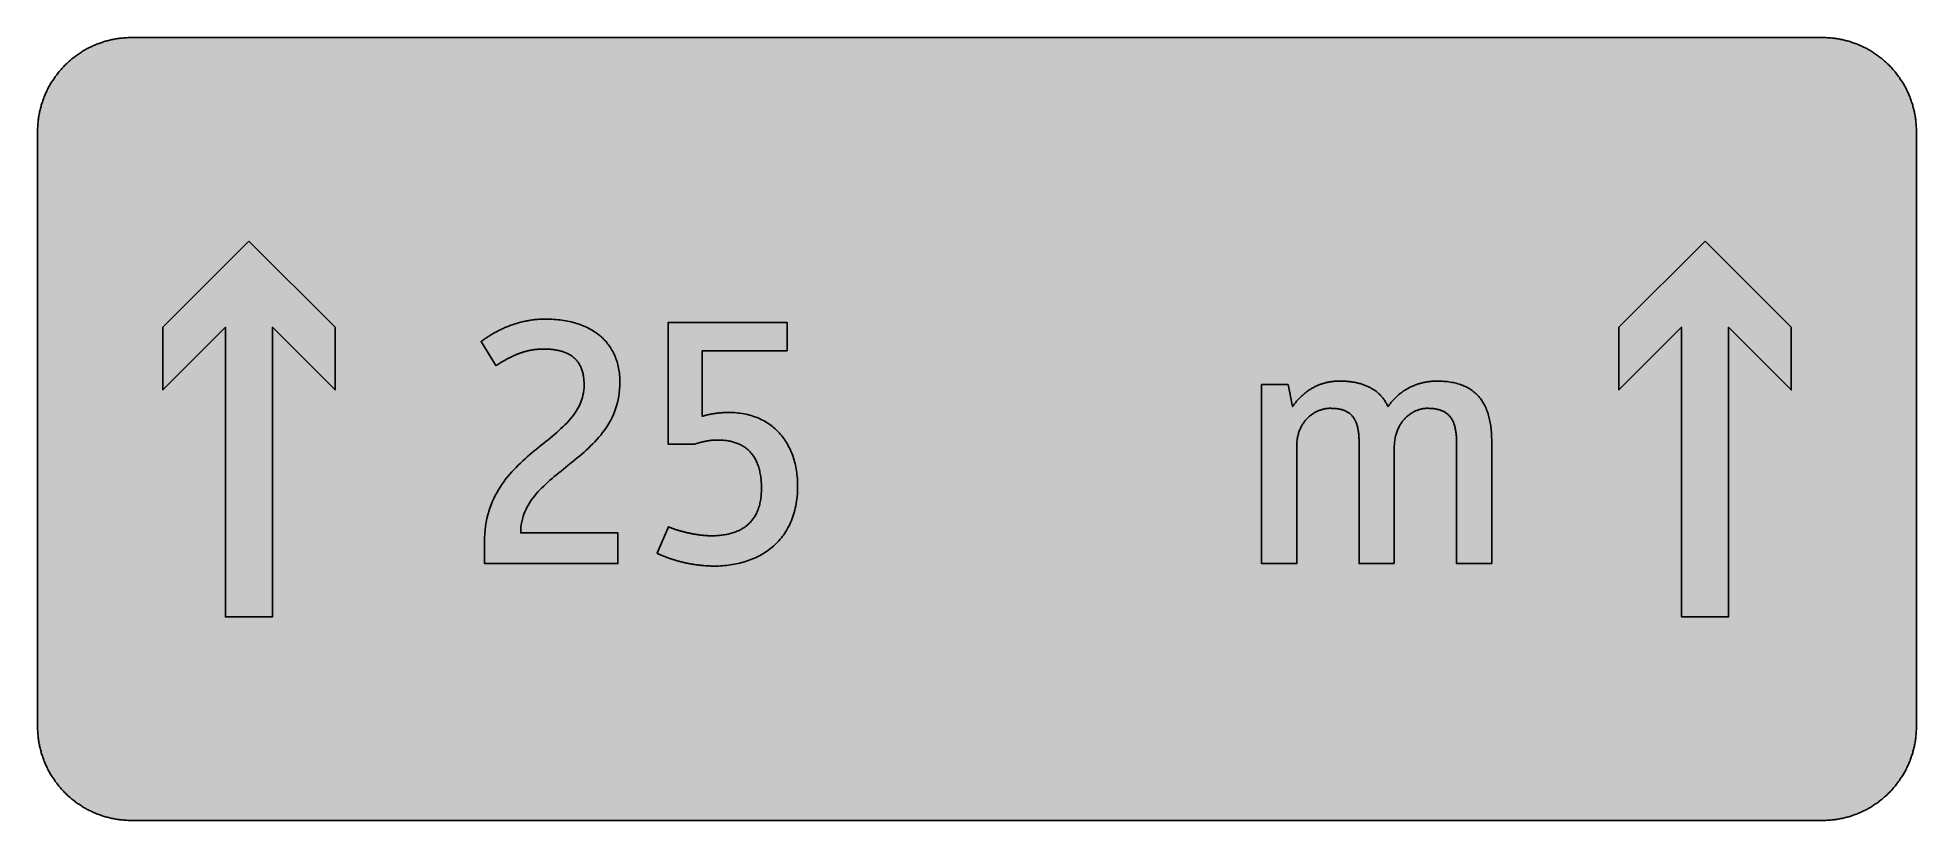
# Model space of a CAD drawing. Header units: millimetres. Extents: x 0 to 423, y 0 to 176.
import ezdxf

# ---------------------------------------------------------------- set-up
doc = ezdxf.new("R2010")
doc.units = ezdxf.units.MM

msp = doc.modelspace()

# ---------------------------------------------------------------- hatches: boundary and pattern name
for color, points in [(254, [(21.2189, 0.0536), (20.955, 0.0533), (20.6934, 0.0584), (20.4292, 0.066), (20.1676, 0.0787), (19.906, 0.094), (19.6469, 0.1118), (19.3853, 0.1321), (19.1262, 0.1549), (18.8671, 0.1829), (18.608, 0.2134), (18.349, 0.2464), (18.0924, 0.2845), (17.8359, 0.3251), (17.5793, 0.3683), (17.3253, 0.414), (17.0688, 0.4623), (16.8148, 0.5156), (16.5633, 0.5715), (16.3093, 0.6299), (16.0579, 0.6909), (15.809, 0.7544), (15.56, 0.823), (15.3111, 0.8941), (15.0622, 0.9677), (14.8158, 1.0439), (14.5694, 1.1227), (14.3256, 1.2065), (14.0818, 1.2903), (13.8379, 1.3792), (13.5966, 1.4707), (13.3579, 1.5646), (13.1191, 1.6637), (12.8803, 1.7628), (12.6441, 1.8669), (12.4079, 1.9736), (12.1742, 2.0803), (11.9405, 2.192), (11.7094, 2.3089), (11.4808, 2.4257), (11.2522, 2.5451), (11.0236, 2.6695), (10.7975, 2.794), (10.574, 2.9235), (10.3505, 3.0556), (10.1295, 3.1877), (9.9111, 3.3249), (9.6926, 3.4646), (9.4742, 3.6068), (9.2608, 3.7541), (9.0475, 3.9014), (8.8341, 4.0513), (8.6258, 4.2037), (8.4176, 4.3612), (8.2118, 4.5187), (8.0061, 4.6812), (7.8029, 4.8438), (7.6022, 5.0114), (7.4041, 5.1816), (7.206, 5.3518), (7.0129, 5.527), (6.8174, 5.7048), (6.6269, 5.8826), (6.4389, 6.0655), (6.2509, 6.2509), (6.0655, 6.4389), (5.8852, 6.6269), (5.7048, 6.8174), (5.527, 7.0104), (5.3518, 7.206), (5.1816, 7.4041), (5.0114, 7.6022), (4.8463, 7.8029), (4.6812, 8.0061), (4.5187, 8.2118), (4.3612, 8.4176), (4.2062, 8.6258), (4.0513, 8.8341), (3.9014, 9.0475), (3.7541, 9.2608), (3.6068, 9.4742), (3.4646, 9.6926), (3.3249, 9.9085), (3.1877, 10.1295), (3.0556, 10.3505), (2.9235, 10.574), (2.794, 10.7975), (2.6695, 11.0236), (2.5451, 11.2522), (2.4257, 11.4808), (2.3063, 11.7094), (2.192, 11.9405), (2.0803, 12.1742), (1.971, 12.4079), (1.8669, 12.6441), (1.7628, 12.8803), (1.6637, 13.1191), (1.5646, 13.3579), (1.4707, 13.5966), (1.3792, 13.8379), (1.2903, 14.0818), (1.2065, 14.3256), (1.1227, 14.5694), (1.0439, 14.8158), (0.9652, 15.0622), (0.8915, 15.3111), (0.823, 15.56), (0.7544, 15.809), (0.6883, 16.0604), (0.6274, 16.3093), (0.569, 16.5633), (0.5131, 16.8148), (0.4623, 17.0688), (0.4115, 17.3253), (0.3658, 17.5793), (0.3226, 17.8359), (0.2819, 18.0924), (0.2464, 18.3515), (0.2134, 18.608), (0.1829, 18.8671), (0.1549, 19.1262), (0.1295, 19.3878), (0.1092, 19.6469), (0.0914, 19.9085), (0.0762, 20.1701), (0.066, 20.4318), (0.0584, 20.6934), (0.0533, 20.955), (0.0508, 21.2192), (0.0522, 155.2758), (0.0533, 155.5369), (0.0584, 155.8011), (0.066, 156.0627), (0.0762, 156.3243), (0.0914, 156.5859), (0.1092, 156.845), (0.1295, 157.1066), (0.1549, 157.3657), (0.1829, 157.6248), (0.2134, 157.8839), (0.2464, 158.1429), (0.2819, 158.3995), (0.3226, 158.656), (0.3658, 158.9126), (0.4115, 159.1691), (0.4623, 159.4231), (0.5131, 159.6771), (0.569, 159.9286), (0.6274, 160.1826), (0.6883, 160.434), (0.7544, 160.6829), (0.823, 160.9344), (0.8915, 161.1833), (0.9652, 161.4297), (1.0439, 161.6761), (1.1227, 161.9225), (1.2065, 162.1663), (1.2903, 162.4101), (1.3792, 162.654), (1.4707, 162.8953), (1.5646, 163.134), (1.6637, 163.3728), (1.7628, 163.6116), (1.8669, 163.8478), (1.971, 164.084), (2.0803, 164.3177), (2.192, 164.5514), (2.3063, 164.7825), (2.4257, 165.0111), (2.5451, 165.2397), (2.6695, 165.4683), (2.794, 165.6944), (2.9235, 165.9179), (3.0556, 166.1414), (3.1877, 166.3624), (3.3249, 166.5834), (3.4646, 166.7993), (3.6068, 167.0177), (3.7541, 167.2311), (3.9014, 167.4444), (4.0513, 167.6578), (4.2062, 167.8661), (4.3612, 168.0743), (4.5187, 168.2801), (4.6812, 168.4858), (4.8463, 168.689), (5.0114, 168.8897), (5.1816, 169.0878), (5.3518, 169.2859), (5.527, 169.4815), (5.7048, 169.6745), (5.8852, 169.865), (6.0655, 170.053), (6.2509, 170.241), (6.4389, 170.4264), (6.6269, 170.6093), (6.8174, 170.7871), (7.0129, 170.9649), (7.206, 171.1401), (7.4041, 171.3103), (7.6022, 171.4805), (7.8029, 171.6481), (8.0061, 171.8107), (8.2118, 171.9732), (8.4176, 172.1307), (8.6258, 172.2882), (8.8341, 172.4406), (9.0475, 172.5905), (9.2608, 172.7378), (9.4742, 172.8851), (9.6926, 173.0273), (9.9111, 173.167), (10.1295, 173.3042), (10.3505, 173.4388), (10.574, 173.5684), (10.7975, 173.6979), (11.0236, 173.8249), (11.2522, 173.9468), (11.4808, 174.0662), (11.7094, 174.1856), (11.9405, 174.2999), (12.1742, 174.4116), (12.4079, 174.5209), (12.6441, 174.625), (12.8803, 174.7291), (13.1191, 174.8307), (13.3579, 174.9273), (13.5966, 175.0212), (13.8379, 175.1127), (14.0818, 175.2016), (14.3256, 175.2879), (14.5694, 175.3692), (14.8158, 175.4505), (15.0622, 175.5267), (15.3111, 175.6004), (15.56, 175.6715), (15.809, 175.7375), (16.0579, 175.8036), (16.3093, 175.8645), (16.5633, 175.9229), (16.8148, 175.9788), (17.0688, 176.0296), (17.3253, 176.0804), (17.5793, 176.1261), (17.8359, 176.1693), (18.0924, 176.21), (18.349, 176.2455), (18.608, 176.2785), (18.8671, 176.309), (19.1262, 176.337), (19.3853, 176.3624), (19.6469, 176.3827), (19.906, 176.4005), (20.1676, 176.4157), (20.4292, 176.4259), (20.6934, 176.4335), (20.955, 176.4386), (21.2166, 176.4411), (402.2189, 176.4425), (402.4808, 176.4386), (402.7424, 176.4335), (403.0066, 176.4259), (403.2682, 176.4157), (403.5298, 176.4005), (403.7889, 176.3827), (404.0505, 176.3624), (404.3096, 176.337), (404.5687, 176.309), (404.8277, 176.2785), (405.0868, 176.2455), (405.3434, 176.21), (405.5999, 176.1693), (405.8564, 176.1261), (406.113, 176.0804), (406.367, 176.0296), (406.621, 175.9788), (406.875, 175.9229), (407.1264, 175.8645), (407.3779, 175.8036), (407.6268, 175.7375), (407.8783, 175.6715), (408.1272, 175.6004), (408.3736, 175.5267), (408.62, 175.4505), (408.8663, 175.3692), (409.1102, 175.2879), (409.354, 175.2016), (409.5979, 175.1127), (409.8392, 175.0212), (410.0805, 174.9273), (410.3192, 174.8307), (410.5554, 174.7291), (410.7942, 174.625), (411.0279, 174.5209), (411.2616, 174.4116), (411.4952, 174.2999), (411.7264, 174.1856), (411.9575, 174.0662), (412.1861, 173.9468), (412.4122, 173.8249), (412.6382, 173.6979), (412.8643, 173.5684), (413.0853, 173.4388), (413.3063, 173.3042), (413.5272, 173.167), (413.7457, 173.0273), (413.9616, 172.8851), (414.1775, 172.7378), (414.3908, 172.5905), (414.6017, 172.4406), (414.8125, 172.2882), (415.0208, 172.1307), (415.2265, 171.9732), (415.4297, 171.8107), (415.6329, 171.6481), (415.8336, 171.4805), (416.0342, 171.3103), (416.2298, 171.1401), (416.4254, 170.9649), (416.6184, 170.7871), (416.8089, 170.6093), (416.9994, 170.4264), (417.1848, 170.241), (417.3703, 170.053), (417.5531, 169.865), (417.7335, 169.6745), (417.9087, 169.4815), (418.084, 169.2859), (418.2567, 169.0878), (418.4244, 168.8897), (418.592, 168.689), (418.7546, 168.4858), (418.9171, 168.2801), (419.0746, 168.0743), (419.2321, 167.8661), (419.3845, 167.6578), (419.5369, 167.4444), (419.6842, 167.2311), (419.829, 167.0177), (419.9712, 166.7993), (420.1109, 166.5834), (420.2481, 166.3624), (420.3827, 166.1414), (420.5148, 165.9179), (420.6418, 165.6944), (420.7688, 165.4683), (420.8907, 165.2397), (421.0126, 165.0111), (421.1295, 164.7825), (421.2438, 164.5514), (421.3555, 164.3177), (421.4647, 164.084), (421.5689, 163.8478), (421.673, 163.6116), (421.7746, 163.3728), (421.8711, 163.134), (421.9651, 162.8953), (422.0566, 162.654), (422.1455, 162.4101), (422.2318, 162.1663), (422.3131, 161.9225), (422.3918, 161.6761), (422.4706, 161.4297), (422.5442, 161.1833), (422.6128, 160.9344), (422.6814, 160.6829), (422.7449, 160.434), (422.8084, 160.1826), (422.8668, 159.9286), (422.9227, 159.6771), (422.9735, 159.4231), (423.0243, 159.1691), (423.07, 158.9126), (423.1132, 158.656), (423.1513, 158.3995), (423.1894, 158.1429), (423.2224, 157.8839), (423.2529, 157.6248), (423.2808, 157.3657), (423.3037, 157.1066), (423.3266, 156.845), (423.3443, 156.5859), (423.357, 156.3243), (423.3697, 156.0627), (423.3774, 155.8011), (423.3824, 155.5369), (423.385, 155.2753), (423.3855, 21.2203), (423.3824, 20.955), (423.3774, 20.6934), (423.3697, 20.4318), (423.357, 20.1701), (423.3443, 19.9085), (423.3266, 19.6469), (423.3037, 19.3878), (423.2808, 19.1262), (423.2529, 18.8671), (423.2224, 18.608), (423.1894, 18.3515), (423.1513, 18.0924), (423.1132, 17.8359), (423.07, 17.5793), (423.0243, 17.3253), (422.9735, 17.0688), (422.9227, 16.8148), (422.8668, 16.5633), (422.8084, 16.3093), (422.7449, 16.0604), (422.6814, 15.809), (422.6128, 15.56), (422.5442, 15.3111), (422.4706, 15.0622), (422.3918, 14.8158), (422.3131, 14.5694), (422.2318, 14.3256), (422.1455, 14.0818), (422.0566, 13.8379), (421.9651, 13.5966), (421.8711, 13.3579), (421.7746, 13.1191), (421.673, 12.8803), (421.5689, 12.6441), (421.4647, 12.4079), (421.3555, 12.1742), (421.2438, 11.9405), (421.1295, 11.7094), (421.0126, 11.4808), (420.8907, 11.2522), (420.7688, 11.0236), (420.6418, 10.7975), (420.5148, 10.574), (420.3827, 10.3505), (420.2481, 10.1295), (420.1109, 9.9085), (419.9712, 9.6926), (419.829, 9.4742), (419.6842, 9.2608), (419.5369, 9.0475), (419.3845, 8.8341), (419.2321, 8.6258), (419.0746, 8.4176), (418.9171, 8.2118), (418.7546, 8.0061), (418.592, 7.8029), (418.4244, 7.6022), (418.2567, 7.4041), (418.084, 7.206), (417.9087, 7.0104), (417.7335, 6.8174), (417.5531, 6.6269), (417.3703, 6.4389), (417.1848, 6.2509), (416.9994, 6.0655), (416.8089, 5.8826), (416.6184, 5.7048), (416.4254, 5.527), (416.2298, 5.3518), (416.0342, 5.1816), (415.8336, 5.0114), (415.6329, 4.8438), (415.4297, 4.6812), (415.2265, 4.5187), (415.0208, 4.3612), (414.8125, 4.2037), (414.6017, 4.0513), (414.3908, 3.9014), (414.1775, 3.7541), (413.9616, 3.6068), (413.7457, 3.4646), (413.5272, 3.3249), (413.3063, 3.1877), (413.0853, 3.0556), (412.8643, 2.9235), (412.6382, 2.794), (412.4122, 2.6695), (412.1861, 2.5451), (411.9575, 2.4257), (411.7264, 2.3089), (411.4952, 2.192), (411.2616, 2.0803), (411.0279, 1.9736), (410.7942, 1.8669), (410.5554, 1.7628), (410.3192, 1.6637), (410.0805, 1.5646), (409.8392, 1.4707), (409.5979, 1.3792), (409.354, 1.2903), (409.1102, 1.2065), (408.8663, 1.1227), (408.62, 1.0439), (408.3736, 0.9677), (408.1272, 0.8941), (407.8783, 0.823), (407.6268, 0.7544), (407.3779, 0.6909), (407.1264, 0.6299), (406.875, 0.5715), (406.621, 0.5156), (406.367, 0.4623), (406.113, 0.414), (405.8564, 0.3683), (405.5999, 0.3251), (405.3434, 0.2845), (405.0868, 0.2464), (404.8277, 0.2134), (404.5687, 0.1829), (404.3096, 0.1549), (404.0505, 0.1321), (403.7889, 0.1118), (403.5298, 0.094), (403.2682, 0.0787), (403.0066, 0.066), (402.7424, 0.0584), (402.4808, 0.0533), (402.2166, 0.0533)]), (59, [(47.6772, 130.5814), (67.08, 111.1786), (67.08, 97.0675), (52.9689, 111.1786), (52.9689, 45.9147), (42.3855, 45.9147), (42.3855, 111.1786), (28.2744, 97.0675), (28.2744, 111.1786)]), (59, [(375.7605, 130.5814), (395.1633, 111.1786), (395.1633, 97.0675), (381.0522, 111.1786), (381.0522, 45.9147), (370.4689, 45.9147), (370.4689, 111.1786), (356.3578, 97.0675), (356.3578, 111.1786)]), (59, [(114.0284, 106.2602), (114.2568, 106.2584), (114.4829, 106.2533), (114.7115, 106.2482), (114.935, 106.2406), (115.1611, 106.2279), (115.382, 106.2152), (115.6056, 106.1999), (115.824, 106.1796), (116.0424, 106.1568), (116.2609, 106.1314), (116.4742, 106.1034), (116.6876, 106.0729), (116.8984, 106.0374), (117.1092, 105.9993), (117.315, 105.9586), (117.5207, 105.9155), (117.7239, 105.8672), (117.9246, 105.8139), (118.1227, 105.758), (118.3183, 105.6996), (118.5113, 105.6361), (118.7018, 105.57), (118.8898, 105.4989), (119.0727, 105.4227), (119.2555, 105.344), (119.4333, 105.2601), (119.6111, 105.1738), (119.7839, 105.0823), (119.9515, 104.9858), (120.1191, 104.8842), (120.2817, 104.7775), (120.4392, 104.6683), (120.5967, 104.5515), (120.7465, 104.4321), (120.8964, 104.3076), (121.0386, 104.1781), (121.1809, 104.0435), (121.3155, 103.9012), (121.4501, 103.7565), (121.5771, 103.6066), (121.7016, 103.4491), (121.8209, 103.2891), (121.9352, 103.1215), (122.047, 102.9487), (122.1511, 102.7684), (122.2527, 102.5855), (122.3493, 102.395), (122.4432, 102.1994), (122.5296, 101.9962), (122.6109, 101.788), (122.6871, 101.5746), (122.7582, 101.3536), (122.8268, 101.125), (122.8877, 100.8913), (122.9436, 100.6526), (122.9919, 100.4062), (123.0376, 100.1522), (123.0757, 99.8931), (123.1087, 99.6264), (123.1367, 99.3521), (123.157, 99.0727), (123.1722, 98.7831), (123.1824, 98.4885), (123.1849, 98.1888), (123.1697, 97.5817), (123.1214, 96.9899), (123.0427, 96.4159), (122.9335, 95.8545), (122.7963, 95.3084), (122.6312, 94.7776), (122.4382, 94.2569), (122.2223, 93.7489), (121.9784, 93.251), (121.7143, 92.7633), (121.4247, 92.2884), (121.1148, 91.821), (120.7846, 91.3613), (120.4341, 90.9091), (120.0658, 90.4646), (119.6797, 90.0278), (119.2784, 89.5934), (118.8618, 89.1667), (118.4275, 88.7425), (117.983, 88.3234), (117.5258, 87.9069), (117.0559, 87.4903), (116.5758, 87.0788), (116.0882, 86.6648), (115.5929, 86.2533), (115.0874, 85.8393), (114.5769, 85.4253), (114.0612, 85.0087), (113.5431, 84.5871), (113.0198, 84.1654), (112.4966, 83.7387), (111.9708, 83.3069), (111.445, 82.8675), (110.9193, 82.423), (110.3986, 81.9734), (109.8779, 81.5137), (109.3622, 81.0489), (108.8542, 80.5713), (108.3488, 80.0862), (107.8535, 79.5909), (107.3633, 79.0829), (106.8832, 78.5622), (106.4158, 78.0313), (105.9586, 77.4852), (105.5116, 76.9264), (105.0798, 76.3524), (104.6632, 75.7631), (104.2594, 75.1586), (103.8733, 74.5363), (103.505, 73.8988), (103.1545, 73.2409), (102.8243, 72.5627), (102.5144, 71.8668), (102.2274, 71.1505), (101.9607, 70.4139), (101.7194, 69.6544), (101.5009, 68.8746), (101.3104, 68.0695), (101.1453, 67.2414), (101.0082, 66.388), (100.899, 65.5117), (100.8202, 64.6074), (100.772, 63.6778), (100.7542, 62.7202), (100.7565, 57.9092), (130.7924, 57.9092), (130.7924, 64.8159), (108.9064, 64.8159), (108.9203, 65.471), (108.9685, 66.1111), (109.0473, 66.7334), (109.1565, 67.3405), (109.2937, 67.9323), (109.4588, 68.5089), (109.6493, 69.0728), (109.8652, 69.6214), (110.1065, 70.1573), (110.3706, 70.6806), (110.6602, 71.1937), (110.9675, 71.6966), (111.2977, 72.1868), (111.6457, 72.6694), (112.014, 73.1418), (112.3975, 73.6067), (112.7989, 74.0639), (113.2154, 74.516), (113.6447, 74.9579), (114.0892, 75.3974), (114.5464, 75.8292), (115.0137, 76.2584), (115.4913, 76.6826), (115.9764, 77.1042), (116.4717, 77.5259), (116.9746, 77.9424), (117.4826, 78.359), (117.9957, 78.773), (118.5139, 79.1896), (119.0346, 79.6061), (119.5578, 80.0227), (120.081, 80.4443), (120.6043, 80.866), (121.1275, 81.2927), (121.6482, 81.722), (122.1664, 82.1563), (122.6795, 82.5957), (123.1875, 83.0428), (123.6904, 83.4949), (124.1857, 83.9521), (124.6708, 84.4194), (125.1483, 84.897), (125.6157, 85.3796), (126.0729, 85.8749), (126.5174, 86.3803), (126.9467, 86.8959), (127.3632, 87.4243), (127.7645, 87.9627), (128.1481, 88.5165), (128.5164, 89.0829), (128.8644, 89.6645), (129.1946, 90.2589), (129.5019, 90.871), (129.7915, 91.4984), (130.0556, 92.1436), (130.2969, 92.804), (130.5128, 93.4847), (130.7033, 94.1832), (130.8684, 94.902), (131.0056, 95.6412), (131.1148, 96.4006), (131.1935, 97.1804), (131.2418, 97.983), (131.257, 98.8085), (131.252, 99.22), (131.2393, 99.6264), (131.2164, 100.0277), (131.1834, 100.4265), (131.1427, 100.8177), (131.0919, 101.2038), (131.0335, 101.5822), (130.9649, 101.9581), (130.8887, 102.329), (130.8049, 102.6922), (130.7109, 103.0503), (130.6068, 103.4034), (130.495, 103.7514), (130.3757, 104.0943), (130.2461, 104.4296), (130.109, 104.7598), (129.9642, 105.0849), (129.8092, 105.4024), (129.6467, 105.7173), (129.4765, 106.0221), (129.2987, 106.3244), (129.1107, 106.619), (128.9152, 106.9086), (128.712, 107.1905), (128.4986, 107.4674), (128.2802, 107.7366), (128.0516, 108.0008), (127.8153, 108.2599), (127.5715, 108.5113), (127.32, 108.7577), (127.061, 108.9965), (126.7943, 109.2276), (126.5199, 109.4537), (126.238, 109.6721), (125.9459, 109.8855), (125.6487, 110.0912), (125.3439, 110.2919), (125.0315, 110.4849), (124.7115, 110.6703), (124.3838, 110.8507), (124.0485, 111.0234), (123.7056, 111.1885), (123.3551, 111.3485), (122.9995, 111.4984), (122.6337, 111.6432), (122.2629, 111.7829), (121.8844, 111.9124), (121.5009, 112.0369), (121.1072, 112.1537), (120.7084, 112.2629), (120.302, 112.3645), (119.888, 112.4585), (119.4689, 112.5474), (119.0422, 112.6261), (118.6104, 112.6998), (118.171, 112.7633), (117.7239, 112.8217), (117.2693, 112.8725), (116.8095, 112.9132), (116.3447, 112.9487), (115.8723, 112.9767), (115.3922, 112.997), (114.9071, 113.0071), (114.4168, 113.0122), (114.1222, 113.0097), (113.8301, 113.0046), (113.5405, 112.9944), (113.2535, 112.9792), (112.9665, 112.964), (112.682, 112.9436), (112.4001, 112.9182), (112.1207, 112.8903), (111.8438, 112.8598), (111.567, 112.8243), (111.2926, 112.7862), (111.0209, 112.7455), (110.7516, 112.7023), (110.4849, 112.6541), (110.2182, 112.6033), (109.9566, 112.5499), (109.695, 112.4941), (109.4359, 112.4356), (109.1768, 112.3747), (108.9228, 112.3112), (108.6688, 112.2426), (108.4199, 112.174), (108.171, 112.1029), (107.9246, 112.0292), (107.6808, 111.953), (107.4395, 111.8743), (107.1982, 111.793), (106.9619, 111.7117), (106.7257, 111.6279), (106.492, 111.5416), (106.2609, 111.4527), (106.0323, 111.3612), (105.8062, 111.2698), (105.5827, 111.1783), (105.3617, 111.0818), (105.1433, 110.9853), (104.9249, 110.8888), (104.7115, 110.7872), (104.4981, 110.6881), (104.2873, 110.5865), (104.0816, 110.4824), (103.8758, 110.3782), (103.6726, 110.2741), (103.472, 110.1674), (103.2739, 110.0607), (103.0783, 109.9541), (102.8852, 109.8448), (102.6947, 109.7382), (102.5042, 109.6289), (102.3188, 109.5172), (102.1359, 109.408), (101.9556, 109.2962), (101.7753, 109.187), (101.6, 109.0752), (101.4273, 108.9635), (101.2546, 108.8517), (101.0869, 108.7399), (100.9218, 108.6282), (100.7567, 108.519), (100.5967, 108.4072), (100.4392, 108.2954), (100.2843, 108.1862), (100.1293, 108.077), (99.9795, 107.9652), (103.3184, 102.5356), (103.4796, 102.6363), (103.6422, 102.7354), (103.8047, 102.8344), (103.9673, 102.9335), (104.1273, 103.0326), (104.2873, 103.1291), (104.4473, 103.2231), (104.6074, 103.317), (104.7674, 103.411), (104.9274, 103.5025), (105.0849, 103.5939), (105.2424, 103.6853), (105.4024, 103.7742), (105.5599, 103.8606), (105.7173, 103.947), (105.8748, 104.0333), (106.0323, 104.1171), (106.1898, 104.1984), (106.3473, 104.2797), (106.5047, 104.361), (106.6622, 104.4397), (106.8197, 104.5159), (106.9772, 104.5921), (107.1347, 104.6683), (107.2947, 104.7394), (107.4522, 104.8131), (107.6122, 104.8817), (107.7697, 104.9503), (107.9297, 105.0188), (108.0897, 105.0849), (108.2497, 105.1484), (108.4097, 105.2119), (108.5723, 105.2728), (108.7323, 105.3313), (108.8949, 105.3897), (109.06, 105.4456), (109.2225, 105.4989), (109.3876, 105.5522), (109.5527, 105.603), (109.7178, 105.6538), (109.8855, 105.6996), (110.0531, 105.7453), (110.2208, 105.791), (110.3909, 105.8316), (110.5611, 105.8723), (110.7313, 105.9104), (110.904, 105.9485), (111.0767, 105.9815), (111.252, 106.0145), (111.4273, 106.045), (111.6051, 106.0755), (111.7829, 106.1009), (111.9607, 106.1263), (112.141, 106.1491), (112.3239, 106.1695), (112.5068, 106.1872), (112.6922, 106.205), (112.8776, 106.2177), (113.0656, 106.2304), (113.2535, 106.2406), (113.4466, 106.2482), (113.6371, 106.2533), (113.8326, 106.2584), (114.0282, 106.2584)]), (59, [(168.9777, 105.8718), (168.9777, 112.237), (142.1239, 112.237), (142.1239, 84.8399), (148.1007, 84.8399), (148.1912, 84.8665), (148.2801, 84.897), (148.3716, 84.9249), (148.4605, 84.9503), (148.5494, 84.9782), (148.6383, 85.0036), (148.7272, 85.0316), (148.8161, 85.057), (148.905, 85.0824), (148.9913, 85.1078), (149.0802, 85.1306), (149.1666, 85.1535), (149.2529, 85.1789), (149.3393, 85.2018), (149.4257, 85.2246), (149.5095, 85.2449), (149.5958, 85.2678), (149.6822, 85.2881), (149.766, 85.3084), (149.8498, 85.3288), (149.9337, 85.3491), (150.0175, 85.3694), (150.1013, 85.3872), (150.1826, 85.405), (150.2664, 85.4227), (150.3477, 85.4405), (150.429, 85.4583), (150.5128, 85.4735), (150.5941, 85.4913), (150.6728, 85.5066), (150.7541, 85.5218), (150.8354, 85.537), (150.9141, 85.5497), (150.9928, 85.565), (151.0716, 85.5777), (151.1503, 85.5904), (151.2291, 85.6031), (151.3078, 85.6158), (151.3865, 85.6259), (151.4627, 85.6386), (151.5415, 85.6488), (151.6177, 85.659), (151.6939, 85.6691), (151.7701, 85.6793), (151.8463, 85.6869), (151.9199, 85.6945), (151.9961, 85.7021), (152.0698, 85.7098), (152.146, 85.7174), (152.2197, 85.725), (152.2933, 85.7301), (152.367, 85.7352), (152.4381, 85.7402), (152.5118, 85.7453), (152.5854, 85.7504), (152.6565, 85.7555), (152.7277, 85.758), (152.7988, 85.7606), (152.8699, 85.7631), (152.941, 85.7656), (153.0121, 85.7656), (153.0807, 85.7682), (153.1518, 85.7682), (153.2204, 85.7682), (153.5024, 85.7656), (153.7818, 85.7606), (154.0561, 85.7479), (154.3304, 85.7326), (154.5996, 85.7123), (154.8638, 85.6869), (155.1254, 85.6564), (155.3845, 85.6209), (155.641, 85.5802), (155.8925, 85.5345), (156.1414, 85.4862), (156.3853, 85.4304), (156.6266, 85.3719), (156.8628, 85.3059), (157.0965, 85.2373), (157.3276, 85.1611), (157.5537, 85.0824), (157.7746, 84.996), (157.9931, 84.9046), (158.2064, 84.8106), (158.4173, 84.709), (158.623, 84.6023), (158.8262, 84.4906), (159.0243, 84.3737), (159.2199, 84.2518), (159.4079, 84.1223), (159.5933, 83.9902), (159.7762, 83.8505), (159.954, 83.7057), (160.1267, 83.5558), (160.2943, 83.3984), (160.4594, 83.2383), (160.6169, 83.0707), (160.7744, 82.8954), (160.9242, 82.7176), (161.069, 82.5322), (161.2113, 82.3417), (161.3484, 82.1461), (161.4805, 81.9429), (161.6075, 81.7347), (161.732, 81.5188), (161.8488, 81.2978), (161.9631, 81.0717), (162.0698, 80.838), (162.1739, 80.5993), (162.273, 80.3529), (162.367, 80.1014), (162.4559, 79.8424), (162.5371, 79.5782), (162.6159, 79.309), (162.6895, 79.0296), (162.7581, 78.7476), (162.8216, 78.4581), (162.8775, 78.1609), (162.9308, 77.8561), (162.9766, 77.5462), (163.0197, 77.2312), (163.0553, 76.9061), (163.0858, 76.5785), (163.1112, 76.2406), (163.129, 75.8977), (163.1442, 75.5472), (163.1518, 75.1891), (163.1569, 74.8259), (163.1518, 74.4652), (163.1417, 74.1121), (163.1239, 73.7667), (163.101, 73.4289), (163.0705, 73.0961), (163.0324, 72.771), (162.9893, 72.4535), (162.9385, 72.1411), (162.8826, 71.8363), (162.8191, 71.5391), (162.7505, 71.247), (162.6768, 70.9625), (162.593, 70.6857), (162.5067, 70.4139), (162.4127, 70.1497), (162.3136, 69.8906), (162.2095, 69.6392), (162.0977, 69.3928), (161.9809, 69.154), (161.859, 68.9204), (161.7294, 68.6943), (161.5973, 68.4733), (161.4576, 68.26), (161.3129, 68.0517), (161.163, 67.8485), (161.0081, 67.6529), (160.848, 67.4624), (160.6829, 67.2795), (160.5128, 67.0992), (160.3375, 66.9265), (160.1572, 66.7614), (159.9743, 66.5988), (159.7838, 66.4439), (159.5882, 66.294), (159.3901, 66.1518), (159.1869, 66.0121), (158.9786, 65.88), (158.7652, 65.7504), (158.5493, 65.6285), (158.3284, 65.5117), (158.1023, 65.3999), (157.8712, 65.2932), (157.6375, 65.1942), (157.4013, 65.0977), (157.1574, 65.0062), (156.9136, 64.9199), (156.6647, 64.8411), (156.4107, 64.7649), (156.1541, 64.6938), (155.8925, 64.6278), (155.6283, 64.5668), (155.3616, 64.5109), (155.0899, 64.4601), (154.8155, 64.4119), (154.5387, 64.3712), (154.2567, 64.3331), (153.9723, 64.3001), (153.6852, 64.2722), (153.3957, 64.2468), (153.101, 64.229), (152.8064, 64.2137), (152.5067, 64.2036), (152.2044, 64.196), (151.9022, 64.1934), (151.7396, 64.196), (151.5796, 64.1985), (151.417, 64.201), (151.2519, 64.2061), (151.0868, 64.2137), (150.9217, 64.2214), (150.7541, 64.2315), (150.5864, 64.2417), (150.4188, 64.2544), (150.2512, 64.2696), (150.081, 64.2849), (149.9108, 64.3001), (149.7406, 64.3179), (149.5704, 64.3382), (149.4003, 64.3585), (149.2275, 64.3788), (149.0574, 64.4017), (148.8872, 64.4246), (148.7145, 64.45), (148.5443, 64.4754), (148.3741, 64.5008), (148.2039, 64.5287), (148.0337, 64.5566), (147.8636, 64.5871), (147.6934, 64.6176), (147.5257, 64.6481), (147.3581, 64.6811), (147.1905, 64.7141), (147.0228, 64.7471), (146.8577, 64.7827), (146.6901, 64.8183), (146.5275, 64.8538), (146.365, 64.8894), (146.2024, 64.9275), (146.0398, 64.9656), (145.8824, 65.0037), (145.7223, 65.0443), (145.5649, 65.0824), (145.4099, 65.1231), (145.2575, 65.1637), (145.1051, 65.2043), (144.9527, 65.2475), (144.8029, 65.2882), (144.6581, 65.3313), (144.5108, 65.3745), (144.3685, 65.4177), (144.2263, 65.4609), (144.0866, 65.5041), (143.9494, 65.5472), (143.8148, 65.5904), (143.6827, 65.6361), (143.5532, 65.6793), (143.4236, 65.725), (143.2992, 65.7682), (143.1773, 65.8139), (143.0553, 65.8571), (142.9385, 65.9028), (142.8242, 65.946), (142.7124, 65.9917), (142.6032, 66.0349), (142.4991, 66.0806), (142.3949, 66.1238), (142.2959, 66.167), (142.1994, 66.2127), (139.6393, 60.2365), (139.7483, 60.1828), (139.8626, 60.132), (139.9819, 60.0786), (140.1039, 60.0227), (140.2283, 59.9694), (140.3553, 59.9135), (140.4874, 59.8576), (140.622, 59.7992), (140.7592, 59.7433), (140.9014, 59.6849), (141.0462, 59.6265), (141.1935, 59.5681), (141.3459, 59.5071), (141.4983, 59.4487), (141.6558, 59.3877), (141.8158, 59.3293), (141.9809, 59.2684), (142.146, 59.2074), (142.3162, 59.149), (142.4889, 59.088), (142.6642, 59.0271), (142.842, 58.9686), (143.0223, 58.9077), (143.2077, 58.8493), (143.3957, 58.7908), (143.5837, 58.7324), (143.7767, 58.674), (143.9723, 58.6156), (144.1704, 58.5597), (144.3711, 58.5038), (144.5743, 58.4479), (144.78, 58.3921), (144.9883, 58.3387), (145.2016, 58.2854), (145.415, 58.232), (145.6309, 58.1812), (145.8493, 58.1304), (146.0703, 58.0822), (146.2938, 58.0339), (146.5199, 57.9857), (146.7485, 57.9399), (146.9796, 57.8968), (147.2133, 57.8536), (147.4495, 57.8104), (147.6883, 57.7698), (147.9271, 57.7317), (148.1684, 57.6961), (148.4147, 57.6605), (148.6611, 57.625), (148.91, 57.5945), (149.159, 57.564), (149.413, 57.5361), (149.667, 57.5081), (149.926, 57.4853), (150.1851, 57.4624), (150.4442, 57.4421), (150.7084, 57.4243), (150.9725, 57.4091), (151.2392, 57.3938), (151.5085, 57.3837), (151.7777, 57.3761), (152.0495, 57.3684), (152.3238, 57.3659), (152.6007, 57.3634), (153.0477, 57.3684), (153.4922, 57.3786), (153.9392, 57.3989), (154.3837, 57.4269), (154.8257, 57.4624), (155.2677, 57.5056), (155.7071, 57.5564), (156.144, 57.6148), (156.5808, 57.6834), (157.0126, 57.7596), (157.4419, 57.8434), (157.8712, 57.9349), (158.2953, 58.0339), (158.717, 58.1431), (159.1361, 58.2625), (159.5501, 58.387), (159.959, 58.5216), (160.368, 58.6638), (160.7693, 58.8162), (161.1681, 58.9763), (161.5618, 59.1439), (161.9504, 59.3217), (162.3339, 59.5097), (162.7124, 59.7052), (163.0858, 59.9084), (163.4541, 60.1218), (163.8148, 60.3453), (164.1729, 60.5765), (164.5209, 60.8178), (164.8638, 61.0667), (165.2016, 61.3258), (165.5318, 61.5925), (165.8544, 61.8719), (166.1693, 62.1589), (166.4792, 62.4535), (166.7789, 62.7609), (167.0736, 63.0758), (167.3581, 63.4009), (167.6349, 63.7362), (167.9042, 64.0791), (168.1632, 64.4322), (168.4147, 64.7979), (168.656, 65.1713), (168.8897, 65.5549), (169.1132, 65.946), (169.3266, 66.3499), (169.5298, 66.7639), (169.7228, 67.1881), (169.9082, 67.6199), (170.0809, 68.0644), (170.2435, 68.519), (170.3959, 68.9813), (170.5381, 69.4563), (170.6677, 69.9414), (170.7845, 70.4367), (170.8912, 70.9422), (170.9877, 71.4578), (171.069, 71.9861), (171.1401, 72.5221), (171.1985, 73.0707), (171.2443, 73.6295), (171.2773, 74.1985), (171.2976, 74.7801), (171.3052, 75.3694), (171.3001, 75.819), (171.2874, 76.2635), (171.2671, 76.7055), (171.2392, 77.1423), (171.2011, 77.5741), (171.1554, 78.0034), (171.102, 78.4276), (171.0411, 78.8467), (170.9725, 79.2607), (170.8937, 79.6722), (170.8099, 80.076), (170.7159, 80.4774), (170.6143, 80.8711), (170.5051, 81.2622), (170.3883, 81.6458), (170.2638, 82.0242), (170.1317, 82.3976), (169.9895, 82.7659), (169.8422, 83.1291), (169.6872, 83.4873), (169.5247, 83.8378), (169.352, 84.1832), (169.1742, 84.521), (168.9887, 84.8538), (168.7932, 85.1814), (168.5925, 85.5015), (168.3842, 85.8139), (168.1683, 86.1212), (167.9448, 86.4235), (167.7137, 86.7156), (167.4749, 87.0026), (167.2285, 87.282), (166.9771, 87.5563), (166.718, 87.8205), (166.4487, 88.0796), (166.1744, 88.331), (165.8925, 88.5749), (165.6055, 88.8111), (165.3083, 89.0397), (165.006, 89.2607), (164.6961, 89.474), (164.3786, 89.6798), (164.0561, 89.8754), (163.7259, 90.0659), (163.388, 90.2462), (163.0426, 90.4164), (162.6921, 90.5815), (162.3339, 90.7364), (161.9682, 90.8837), (161.5973, 91.0209), (161.2189, 91.1504), (160.8328, 91.2698), (160.4416, 91.3816), (160.0429, 91.4832), (159.639, 91.5772), (159.2275, 91.6584), (158.8084, 91.7346), (158.3842, 91.7981), (157.955, 91.8515), (157.5181, 91.8972), (157.0736, 91.9328), (156.624, 91.9582), (156.1668, 91.9734), (155.7045, 91.9785), (155.6182, 91.9785), (155.5293, 91.9785), (155.4404, 91.9759), (155.3515, 91.9759), (155.2626, 91.9734), (155.1737, 91.9709), (155.0822, 91.9683), (154.9933, 91.9632), (154.9019, 91.9607), (154.8105, 91.9556), (154.719, 91.9505), (154.6276, 91.9455), (154.5361, 91.9404), (154.4447, 91.9353), (154.3507, 91.9277), (154.2593, 91.9226), (154.1653, 91.915), (154.0739, 91.9074), (153.9799, 91.8972), (153.8859, 91.8896), (153.7919, 91.882), (153.6979, 91.8718), (153.604, 91.8616), (153.51, 91.8515), (153.416, 91.8413), (153.322, 91.8312), (153.228, 91.8185), (153.1341, 91.8058), (153.0375, 91.7956), (152.9436, 91.7829), (152.8496, 91.7677), (152.7556, 91.755), (152.6616, 91.7423), (152.5651, 91.727), (152.4711, 91.7118), (152.3771, 91.6965), (152.2832, 91.6813), (152.1866, 91.6661), (152.0927, 91.6508), (151.9987, 91.633), (151.9047, 91.6178), (151.8107, 91.6), (151.7167, 91.5822), (151.6228, 91.5645), (151.5313, 91.5441), (151.4373, 91.5264), (151.3434, 91.506), (151.2519, 91.4883), (151.1579, 91.4679), (151.0665, 91.4476), (150.9725, 91.4273), (150.8811, 91.4044), (150.7896, 91.3841), (150.6982, 91.3613), (150.6068, 91.3384), (150.5179, 91.3181), (150.4264, 91.2952), (150.3375, 91.2698), (150.2461, 91.247), (150.1572, 91.2241), (150.0683, 91.1987), (149.9819, 91.1733), (149.893, 91.1504), (149.8041, 91.125), (149.8064, 105.8718)]), (59, [(305.7275, 57.9092), (305.7275, 83.9085), (305.7296, 84.1985), (305.7398, 84.4855), (305.755, 84.7674), (305.7754, 85.0443), (305.8033, 85.3161), (305.8363, 85.5828), (305.8744, 85.8418), (305.9201, 86.0984), (305.9684, 86.3498), (306.0243, 86.5962), (306.0827, 86.8375), (306.1487, 87.0737), (306.2173, 87.3023), (306.291, 87.5284), (306.3697, 87.7494), (306.4535, 87.9653), (306.5424, 88.1761), (306.6339, 88.3844), (306.7304, 88.585), (306.8295, 88.7806), (306.9336, 88.9737), (307.0403, 89.1591), (307.152, 89.342), (307.2663, 89.5172), (307.3832, 89.6899), (307.5026, 89.8576), (307.627, 90.0201), (307.754, 90.1802), (307.8836, 90.3326), (308.0156, 90.4824), (308.1503, 90.6272), (308.2874, 90.7669), (308.4271, 90.9015), (308.5694, 91.0311), (308.7116, 91.1581), (308.8564, 91.2774), (309.0037, 91.3943), (309.1536, 91.5086), (309.3034, 91.6153), (309.4558, 91.7194), (309.6082, 91.8185), (309.7632, 91.9124), (309.9181, 92.0013), (310.073, 92.0877), (310.2305, 92.169), (310.388, 92.2452), (310.5455, 92.3188), (310.703, 92.3874), (310.8604, 92.4509), (311.0205, 92.5119), (311.1779, 92.5652), (311.3354, 92.6186), (311.4954, 92.6643), (311.6529, 92.7075), (311.8104, 92.7456), (311.9653, 92.7811), (312.1203, 92.8116), (312.2752, 92.837), (312.4302, 92.8599), (312.5826, 92.8776), (312.7324, 92.8929), (312.8823, 92.903), (313.0296, 92.9081), (313.1769, 92.9107), (313.3928, 92.9081), (313.6062, 92.903), (313.8145, 92.8954), (314.0177, 92.8853), (314.2183, 92.87), (314.4164, 92.8522), (314.6095, 92.8294), (314.7974, 92.8065), (314.9829, 92.7786), (315.1632, 92.7456), (315.341, 92.71), (315.5163, 92.6719), (315.6839, 92.6313), (315.8515, 92.5855), (316.0141, 92.5347), (316.1716, 92.4839), (316.3265, 92.4255), (316.4789, 92.3671), (316.6262, 92.3036), (316.771, 92.235), (316.9107, 92.1639), (317.0479, 92.0902), (317.18, 92.009), (317.3095, 91.9277), (317.4365, 91.8413), (317.5584, 91.7499), (317.6778, 91.6559), (317.7946, 91.5568), (317.9064, 91.4552), (318.0156, 91.3486), (318.1198, 91.2393), (318.2214, 91.125), (318.3204, 91.0057), (318.4144, 90.8837), (318.5058, 90.7567), (318.5947, 90.6272), (318.6786, 90.49), (318.7598, 90.3503), (318.8386, 90.2081), (318.9148, 90.0608), (318.9859, 89.9084), (319.0545, 89.7509), (319.1205, 89.5909), (319.1815, 89.4258), (319.2399, 89.2556), (319.2958, 89.0803), (319.3491, 88.9025), (319.3974, 88.7197), (319.4431, 88.5317), (319.4863, 88.3387), (319.5269, 88.1405), (319.565, 87.9399), (319.598, 87.7341), (319.6285, 87.5233), (319.6565, 87.3074), (319.6819, 87.0864), (319.7022, 86.8604), (319.7225, 86.6318), (319.7377, 86.3956), (319.7504, 86.1568), (319.7606, 85.913), (319.7682, 85.6615), (319.7733, 85.4075), (319.7733, 85.1484), (319.7751, 57.9092), (327.6921, 57.9092), (327.6921, 85.5387), (327.6879, 85.9409), (327.6803, 86.3397), (327.6676, 86.7334), (327.6473, 87.122), (327.6244, 87.503), (327.594, 87.8789), (327.5584, 88.2498), (327.5178, 88.613), (327.4695, 88.9711), (327.4187, 89.3242), (327.3603, 89.6696), (327.2968, 90.01), (327.2282, 90.3453), (327.152, 90.6755), (327.0707, 90.998), (326.9844, 91.313), (326.8929, 91.6254), (326.7939, 91.9302), (326.6897, 92.2274), (326.5805, 92.5195), (326.4637, 92.8065), (326.3417, 93.0885), (326.2122, 93.3602), (326.0776, 93.6295), (325.9379, 93.8911), (325.7906, 94.1476), (325.6382, 94.3966), (325.4781, 94.6404), (325.313, 94.8766), (325.1429, 95.1052), (324.9651, 95.3313), (324.7796, 95.5472), (324.5891, 95.7605), (324.3936, 95.9637), (324.1904, 96.1644), (323.9795, 96.3549), (323.7636, 96.5403), (323.5401, 96.7207), (323.3115, 96.8934), (323.0753, 97.061), (322.8315, 97.2185), (322.5825, 97.3734), (322.326, 97.5182), (322.0644, 97.6605), (321.7951, 97.7925), (321.5183, 97.9195), (321.2363, 98.0389), (320.9468, 98.1532), (320.6496, 98.2599), (320.3448, 98.359), (320.0349, 98.4529), (319.7174, 98.5393), (319.3923, 98.618), (319.0621, 98.6917), (318.7217, 98.7577), (318.3763, 98.8162), (318.0232, 98.8695), (317.6626, 98.9152), (317.2968, 98.9533), (316.9209, 98.9838), (316.5399, 99.0092), (316.1513, 99.027), (315.755, 99.0371), (315.3512, 99.0397), (315.1581, 99.0397), (314.9651, 99.0346), (314.772, 99.0295), (314.579, 99.0194), (314.386, 99.0067), (314.1929, 98.994), (313.9999, 98.9762), (313.8068, 98.9559), (313.6138, 98.933), (313.4233, 98.9076), (313.2303, 98.8797), (313.0398, 98.8492), (312.8467, 98.8162), (312.6562, 98.7806), (312.4657, 98.7425), (312.2752, 98.6993), (312.0847, 98.6561), (311.8968, 98.6079), (311.7063, 98.5596), (311.5183, 98.5063), (311.3303, 98.4504), (311.1449, 98.392), (310.957, 98.331), (310.7715, 98.2675), (310.5861, 98.2015), (310.4032, 98.1304), (310.2204, 98.0592), (310.0375, 97.983), (309.8546, 97.9043), (309.6743, 97.8256), (309.4939, 97.7417), (309.3161, 97.6528), (309.1383, 97.5639), (308.9631, 97.4725), (308.7853, 97.376), (308.6125, 97.2769), (308.4373, 97.1753), (308.2671, 97.0712), (308.0944, 96.9645), (307.9267, 96.8553), (307.7566, 96.741), (307.5915, 96.6241), (307.4264, 96.5073), (307.2613, 96.3854), (307.0987, 96.2584), (306.9361, 96.1314), (306.7787, 95.9993), (306.6186, 95.8647), (306.4637, 95.7275), (306.3088, 95.5878), (306.1538, 95.4456), (306.004, 95.2983), (305.8541, 95.1484), (305.7042, 94.996), (305.5595, 94.8411), (305.4147, 94.681), (305.2724, 94.5185), (305.1327, 94.3559), (304.993, 94.1857), (304.8559, 94.0156), (304.7213, 93.8403), (304.5892, 93.6625), (304.4596, 93.4822), (304.3301, 93.2993), (304.2463, 93.4745), (304.1574, 93.6498), (304.0685, 93.82), (303.9745, 93.9902), (303.878, 94.1553), (303.7815, 94.3178), (303.6799, 94.4804), (303.5757, 94.6379), (303.469, 94.7928), (303.3624, 94.9452), (303.2506, 95.0925), (303.1363, 95.2398), (303.0195, 95.3846), (302.9001, 95.5243), (302.7782, 95.664), (302.6537, 95.7986), (302.5242, 95.9333), (302.3946, 96.0628), (302.2625, 96.1898), (302.1254, 96.3143), (301.9882, 96.4362), (301.846, 96.5556), (301.7012, 96.6724), (301.5564, 96.7867), (301.4066, 96.8959), (301.2542, 97.0051), (301.0992, 97.1093), (300.9417, 97.2134), (300.7817, 97.3125), (300.6192, 97.409), (300.4515, 97.503), (300.2839, 97.5944), (300.1112, 97.6833), (299.9384, 97.7697), (299.7606, 97.8535), (299.5803, 97.9322), (299.3974, 98.011), (299.212, 98.0846), (299.024, 98.1583), (298.8335, 98.2269), (298.6405, 98.2929), (298.4424, 98.3564), (298.2417, 98.4174), (298.0411, 98.4758), (297.8353, 98.5291), (297.627, 98.5825), (297.4162, 98.6307), (297.2029, 98.679), (296.9844, 98.7222), (296.766, 98.7628), (296.5425, 98.8009), (296.3164, 98.8365), (296.0903, 98.8695), (295.8592, 98.9), (295.623, 98.9254), (295.3868, 98.9508), (295.148, 98.9711), (294.9042, 98.9889), (294.6578, 99.0041), (294.4089, 99.0168), (294.1574, 99.027), (293.9034, 99.0346), (293.6469, 99.0397), (293.3852, 99.0397), (293.1973, 99.0397), (293.0068, 99.0346), (292.8188, 99.0295), (292.6309, 99.0194), (292.4429, 99.0067), (292.2549, 98.9914), (292.0695, 98.9736), (291.8816, 98.9533), (291.6961, 98.9305), (291.5107, 98.9025), (291.3253, 98.8746), (291.1399, 98.8441), (290.9545, 98.8085), (290.7716, 98.773), (290.5887, 98.7323), (290.4058, 98.6892), (290.2229, 98.6434), (290.0426, 98.5952), (289.8623, 98.5444), (289.6819, 98.491), (289.5016, 98.4326), (289.3238, 98.3742), (289.146, 98.3132), (288.9682, 98.2472), (288.7929, 98.1786), (288.6177, 98.1075), (288.4424, 98.0338), (288.2697, 97.9576), (288.097, 97.8789), (287.9242, 97.7976), (287.7541, 97.7138), (287.5839, 97.6249), (287.4162, 97.5335), (287.2486, 97.442), (287.0835, 97.3455), (286.9159, 97.2464), (286.7533, 97.1448), (286.5882, 97.0382), (286.4282, 96.9315), (286.2656, 96.8197), (286.1081, 96.708), (285.9481, 96.5911), (285.7906, 96.4717), (285.6357, 96.3498), (285.4808, 96.2254), (285.3284, 96.0984), (285.176, 95.9663), (285.0261, 95.8317), (284.8762, 95.697), (284.7289, 95.5573), (284.5841, 95.4151), (284.4394, 95.2703), (284.2971, 95.1205), (284.1549, 94.9706), (284.0152, 94.8157), (283.878, 94.6582), (283.7409, 94.5007), (283.6062, 94.3381), (283.4716, 94.1705), (283.3395, 94.0029), (283.21, 93.8301), (283.083, 93.6574), (282.956, 93.4796), (282.8315, 93.2993), (281.8239, 98.2662), (275.8475, 98.2662), (275.8475, 57.9092), (283.7642, 57.9092), (283.7642, 84.3742), (283.7663, 84.648), (283.7764, 84.9173), (283.7917, 85.1814), (283.8145, 85.4405), (283.8399, 85.6971), (283.8755, 85.946), (283.9136, 86.1924), (283.9593, 86.4337), (284.0101, 86.6699), (284.066, 86.901), (284.1244, 87.1296), (284.1904, 87.3506), (284.2616, 87.569), (284.3378, 87.7824), (284.4165, 87.9907), (284.5003, 88.1939), (284.5892, 88.3945), (284.6832, 88.5901), (284.7797, 88.7806), (284.8813, 88.966), (284.9855, 89.1489), (285.0947, 89.3242), (285.2064, 89.4969), (285.3233, 89.6671), (285.4401, 89.8296), (285.562, 89.9897), (285.6865, 90.1446), (285.816, 90.2945), (285.9456, 90.4418), (286.0802, 90.5815), (286.2148, 90.7212), (286.352, 90.8533), (286.4942, 90.9828), (286.6365, 91.1073), (286.7787, 91.2266), (286.926, 91.3435), (287.0733, 91.4552), (287.2232, 91.5619), (287.3731, 91.6661), (287.5255, 91.7651), (287.6779, 91.8591), (287.8328, 91.948), (287.9877, 92.0344), (288.1427, 92.1182), (288.3002, 92.1969), (288.4576, 92.2706), (288.6151, 92.3392), (288.7726, 92.4052), (288.9301, 92.4662), (289.0876, 92.5246), (289.245, 92.5779), (289.4025, 92.6262), (289.5575, 92.6719), (289.7149, 92.7151), (289.8699, 92.7506), (290.0248, 92.7837), (290.1772, 92.8141), (290.3296, 92.8395), (290.4795, 92.8624), (290.6293, 92.8776), (290.7792, 92.8929), (290.924, 92.903), (291.0688, 92.9081), (291.2135, 92.9107), (291.4294, 92.9081), (291.6403, 92.903), (291.8485, 92.898), (292.0543, 92.8878), (292.2549, 92.8726), (292.4505, 92.8573), (292.6436, 92.837), (292.8341, 92.8141), (293.0169, 92.7887), (293.1998, 92.7608), (293.3776, 92.7278), (293.5503, 92.6922), (293.7205, 92.6541), (293.8856, 92.6109), (294.0482, 92.5652), (294.2082, 92.517), (294.3631, 92.4636), (294.513, 92.4052), (294.6629, 92.3468), (294.8051, 92.2833), (294.9473, 92.2147), (295.0845, 92.1436), (295.2166, 92.0674), (295.3461, 91.9886), (295.4731, 91.9048), (295.595, 91.8185), (295.7144, 91.727), (295.8287, 91.633), (295.9405, 91.534), (296.0497, 91.4298), (296.1564, 91.3232), (296.258, 91.2114), (296.3545, 91.0971), (296.451, 90.9752), (296.5425, 90.8507), (296.6314, 90.7237), (296.7152, 90.5891), (296.7965, 90.4519), (296.8752, 90.3097), (296.9489, 90.1624), (297.0225, 90.01), (297.0911, 89.855), (297.1546, 89.6925), (297.2181, 89.5274), (297.2765, 89.3572), (297.3324, 89.1819), (297.3832, 89.0016), (297.434, 88.8162), (297.4797, 88.6282), (297.5229, 88.4326), (297.5635, 88.232), (297.5991, 88.0262), (297.6347, 87.8154), (297.6651, 87.5995), (297.6931, 87.3785), (297.7159, 87.1525), (297.7388, 86.9213), (297.7566, 86.6851), (297.7744, 86.4438), (297.7871, 86.1949), (297.7972, 85.9409), (297.8048, 85.6844), (297.8074, 85.4177), (297.8099, 85.1484), (297.8108, 57.9092)])]:
    msp.add_hatch(color=color).paths.add_polyline_path(points)
h = msp.add_hatch(color=59)
h.paths.add_polyline_path([(21.2189, 5.3453), (21.021, 5.3442), (20.8229, 5.3492), (20.6273, 5.3543), (20.4318, 5.3645), (20.2336, 5.3746), (20.0381, 5.3873), (19.8425, 5.4026), (19.6494, 5.4229), (19.4539, 5.4432), (19.2608, 5.4661), (19.0678, 5.4915), (18.8747, 5.5169), (18.6817, 5.5474), (18.4887, 5.5804), (18.2982, 5.6159), (18.1077, 5.6515), (17.9172, 5.6921), (17.7267, 5.7328), (17.5362, 5.776), (17.3482, 5.8217), (17.1602, 5.8699), (16.9723, 5.9207), (16.7869, 5.9741), (16.6014, 6.03), (16.416, 6.0884), (16.2306, 6.1468), (16.0477, 6.2103), (15.8648, 6.2738), (15.6845, 6.3398), (15.5016, 6.4084), (15.3213, 6.4795), (15.1435, 6.5532), (14.9657, 6.6269), (14.7879, 6.7056), (14.6101, 6.7843), (14.4348, 6.8656), (14.2596, 6.9494), (14.0868, 7.0358), (13.9141, 7.1222), (13.7439, 7.2136), (13.5712, 7.305), (13.4036, 7.4016), (13.2359, 7.4981), (13.0683, 7.5946), (12.9007, 7.6962), (12.7356, 7.7978), (12.573, 7.9045), (12.4104, 8.0112), (12.2504, 8.1204), (12.0904, 8.2296), (11.9304, 8.3439), (11.7729, 8.4582), (11.618, 8.575), (11.463, 8.6944), (11.3081, 8.8163), (11.1582, 8.9383), (11.0058, 9.0627), (10.856, 9.1897), (10.7086, 9.3193), (10.5639, 9.4513), (10.4191, 9.5834), (10.2743, 9.718), (10.1321, 9.8552), (9.9924, 9.9924), (9.8527, 10.1346), (9.718, 10.2743), (9.5834, 10.4191), (9.4488, 10.5639), (9.3193, 10.7112), (9.1897, 10.8585), (9.0627, 11.0058), (8.9383, 11.1582), (8.8138, 11.3106), (8.6944, 11.463), (8.575, 11.618), (8.4582, 11.7729), (8.3439, 11.9304), (8.2296, 12.0904), (8.1178, 12.2504), (8.0112, 12.4104), (7.9019, 12.573), (7.7978, 12.7381), (7.6962, 12.9007), (7.5946, 13.0683), (7.4955, 13.2359), (7.399, 13.4036), (7.305, 13.5712), (7.2136, 13.7439), (7.1222, 13.9141), (7.0358, 14.0868), (6.9494, 14.2596), (6.8656, 14.4348), (6.7843, 14.6101), (6.7031, 14.7879), (6.6269, 14.9657), (6.5507, 15.1435), (6.477, 15.3213), (6.4084, 15.5016), (6.3398, 15.6845), (6.2713, 15.8648), (6.2078, 16.0477), (6.1468, 16.2306), (6.0858, 16.416), (6.03, 16.6014), (5.9741, 16.7869), (5.9207, 16.9748), (5.8699, 17.1602), (5.8217, 17.3482), (5.776, 17.5362), (5.7302, 17.7267), (5.6896, 17.9172), (5.6515, 18.1077), (5.6134, 18.2982), (5.5778, 18.4887), (5.5474, 18.6817), (5.5169, 18.8747), (5.4889, 19.0678), (5.4635, 19.2608), (5.4407, 19.4539), (5.4204, 19.6494), (5.4026, 19.845), (5.3873, 20.0406), (5.3721, 20.2362), (5.3619, 20.4318), (5.3543, 20.6273), (5.3467, 20.8255), (5.3442, 21.021), (5.3416, 21.2192), (5.3439, 155.2758), (5.3442, 155.4709), (5.3467, 155.669), (5.3543, 155.8646), (5.3619, 156.0627), (5.3721, 156.2583), (5.3873, 156.4538), (5.4026, 156.6494), (5.4204, 156.8425), (5.4407, 157.038), (5.4635, 157.2311), (5.4889, 157.4267), (5.5169, 157.6197), (5.5474, 157.8102), (5.5778, 158.0032), (5.6134, 158.1937), (5.6515, 158.3868), (5.6896, 158.5773), (5.7302, 158.7652), (5.776, 158.9557), (5.8217, 159.1437), (5.8699, 159.3317), (5.9207, 159.5196), (5.9741, 159.705), (6.03, 159.8905), (6.0858, 160.0759), (6.1468, 160.2613), (6.2078, 160.4442), (6.2713, 160.6271), (6.3398, 160.8074), (6.4084, 160.9903), (6.477, 161.1706), (6.5507, 161.3484), (6.6269, 161.5288), (6.7031, 161.704), (6.7843, 161.8818), (6.8656, 162.0571), (6.9494, 162.2323), (7.0358, 162.4051), (7.1222, 162.5778), (7.2136, 162.7505), (7.305, 162.9207), (7.399, 163.0883), (7.4955, 163.2585), (7.5946, 163.4236), (7.6962, 163.5912), (7.7978, 163.7563), (7.9019, 163.9189), (8.0112, 164.0815), (8.1178, 164.244), (8.2296, 164.4015), (8.3439, 164.5615), (8.4582, 164.719), (8.575, 164.8739), (8.6944, 165.0289), (8.8138, 165.1838), (8.9383, 165.3362), (9.0627, 165.4861), (9.1897, 165.6359), (9.3193, 165.7833), (9.4488, 165.9306), (9.5834, 166.0754), (9.718, 166.2176), (9.8527, 166.3598), (9.9924, 166.4995), (10.1321, 166.6392), (10.2743, 166.7764), (10.4191, 166.911), (10.5639, 167.0431), (10.7086, 167.1726), (10.856, 167.3022), (11.0058, 167.4292), (11.1582, 167.5536), (11.3081, 167.6781), (11.463, 167.7975), (11.618, 167.9169), (11.7729, 168.0337), (11.9304, 168.1505), (12.0904, 168.2623), (12.2504, 168.3741), (12.4104, 168.4833), (12.573, 168.59), (12.7356, 168.6941), (12.9007, 168.7957), (13.0683, 168.8973), (13.2359, 168.9964), (13.4036, 169.0929), (13.5712, 169.1869), (13.7439, 169.2783), (13.9141, 169.3697), (14.0868, 169.4586), (14.2596, 169.5425), (14.4348, 169.6263), (14.6101, 169.7101), (14.7879, 169.7888), (14.9657, 169.865), (15.1435, 169.9412), (15.3213, 170.0149), (15.5016, 170.0835), (15.6845, 170.1546), (15.8648, 170.2206), (16.0477, 170.2841), (16.2306, 170.3451), (16.416, 170.4061), (16.6014, 170.4619), (16.7869, 170.5178), (16.9723, 170.5712), (17.1602, 170.622), (17.3482, 170.6702), (17.5362, 170.7159), (17.7267, 170.7617), (17.9172, 170.8023), (18.1077, 170.8404), (18.2982, 170.8785), (18.4887, 170.9141), (18.6817, 170.9445), (18.8747, 170.975), (19.0678, 171.003), (19.2608, 171.0284), (19.4539, 171.0512), (19.6494, 171.0715), (19.8425, 171.0893), (20.0381, 171.1046), (20.2336, 171.1198), (20.4318, 171.13), (20.6273, 171.1376), (20.8229, 171.1452), (21.021, 171.1477), (21.2166, 171.1503), (402.2189, 171.1508), (402.4147, 171.1477), (402.6129, 171.1452), (402.8084, 171.1376), (403.004, 171.13), (403.2021, 171.1198), (403.3977, 171.1046), (403.5933, 171.0893), (403.7863, 171.0715), (403.9819, 171.0512), (404.175, 171.0284), (404.368, 171.003), (404.5636, 170.975), (404.7541, 170.9445), (404.9471, 170.9141), (405.1376, 170.8785), (405.3307, 170.8404), (405.5212, 170.8023), (405.7091, 170.7617), (405.8996, 170.7159), (406.0876, 170.6702), (406.2755, 170.622), (406.4635, 170.5712), (406.6489, 170.5178), (406.8343, 170.4619), (407.0198, 170.4061), (407.2052, 170.3451), (407.3881, 170.2841), (407.5709, 170.2206), (407.7538, 170.1546), (407.9342, 170.0835), (408.1145, 170.0149), (408.2923, 169.9412), (408.4726, 169.865), (408.6504, 169.7888), (408.8257, 169.7101), (409.001, 169.6263), (409.1762, 169.5425), (409.3489, 169.4586), (409.5217, 169.3697), (409.6944, 169.2783), (409.8646, 169.1869), (410.0347, 169.0929), (410.2024, 168.9964), (410.37, 168.8973), (410.5351, 168.7957), (410.7002, 168.6941), (410.8628, 168.59), (411.0253, 168.4833), (411.1879, 168.3741), (411.3479, 168.2623), (411.5054, 168.1505), (411.6629, 168.0337), (411.8178, 167.9169), (411.9728, 167.7975), (412.1277, 167.6781), (412.2801, 167.5536), (412.43, 167.4292), (412.5798, 167.3022), (412.7271, 167.1726), (412.8719, 167.0431), (413.0167, 166.911), (413.1615, 166.7764), (413.3037, 166.6392), (413.4434, 166.4995), (413.5831, 166.3598), (413.7177, 166.2176), (413.8524, 166.0754), (413.987, 165.9306), (414.1165, 165.7833), (414.2461, 165.6359), (414.3731, 165.4861), (414.4975, 165.3362), (414.622, 165.1838), (414.7414, 165.0289), (414.8607, 164.8739), (414.9776, 164.719), (415.0944, 164.5615), (415.2062, 164.4015), (415.3179, 164.244), (415.4272, 164.0815), (415.5338, 163.9189), (415.638, 163.7563), (415.7396, 163.5912), (415.8412, 163.4236), (415.9402, 163.2585), (416.0368, 163.0883), (416.1307, 162.9207), (416.2222, 162.7505), (416.3136, 162.5778), (416.4025, 162.4051), (416.4863, 162.2323), (416.5702, 162.0571), (416.6514, 161.8818), (416.7327, 161.704), (416.8089, 161.5288), (416.8851, 161.3484), (416.9588, 161.1706), (417.0274, 160.9903), (417.0959, 160.8074), (417.1645, 160.6271), (417.228, 160.4442), (417.289, 160.2613), (417.3499, 160.0759), (417.4058, 159.8905), (417.4617, 159.705), (417.515, 159.5196), (417.5658, 159.3317), (417.6141, 159.1437), (417.6598, 158.9557), (417.703, 158.7652), (417.7462, 158.5773), (417.7843, 158.3868), (417.8224, 158.1937), (417.8554, 158.0032), (417.8884, 157.8102), (417.9189, 157.6197), (417.9468, 157.4267), (417.9722, 157.2311), (417.9951, 157.038), (418.0154, 156.8425), (418.0332, 156.6494), (418.0484, 156.4538), (418.0611, 156.2583), (418.0738, 156.0627), (418.0815, 155.8646), (418.0865, 155.669), (418.0916, 155.4709), (418.0916, 155.2753), (418.0939, 21.2203), (418.0916, 21.021), (418.0865, 20.8255), (418.0815, 20.6273), (418.0738, 20.4318), (418.0611, 20.2362), (418.0484, 20.0406), (418.0332, 19.845), (418.0154, 19.6494), (417.9951, 19.4539), (417.9722, 19.2608), (417.9468, 19.0678), (417.9189, 18.8747), (417.8884, 18.6817), (417.8554, 18.4887), (417.8224, 18.2982), (417.7843, 18.1077), (417.7462, 17.9172), (417.703, 17.7267), (417.6598, 17.5362), (417.6141, 17.3482), (417.5658, 17.1602), (417.515, 16.9748), (417.4617, 16.7869), (417.4058, 16.6014), (417.3499, 16.416), (417.289, 16.2306), (417.228, 16.0477), (417.1645, 15.8648), (417.0959, 15.6845), (417.0274, 15.5016), (416.9588, 15.3213), (416.8851, 15.1435), (416.8089, 14.9657), (416.7327, 14.7879), (416.6514, 14.6101), (416.5702, 14.4348), (416.4863, 14.2596), (416.4025, 14.0868), (416.3136, 13.9141), (416.2222, 13.7439), (416.1307, 13.5712), (416.0368, 13.4036), (415.9402, 13.2359), (415.8412, 13.0683), (415.7396, 12.9007), (415.638, 12.7381), (415.5338, 12.573), (415.4272, 12.4104), (415.3179, 12.2504), (415.2062, 12.0904), (415.0944, 11.9304), (414.9776, 11.7729), (414.8607, 11.618), (414.7414, 11.463), (414.622, 11.3106), (414.4975, 11.1582), (414.3731, 11.0058), (414.2461, 10.8585), (414.1165, 10.7112), (413.987, 10.5639), (413.8524, 10.4191), (413.7177, 10.2743), (413.5831, 10.1346), (413.4434, 9.9924), (413.3037, 9.8552), (413.1615, 9.718), (413.0167, 9.5834), (412.8719, 9.4513), (412.7271, 9.3193), (412.5798, 9.1897), (412.43, 9.0627), (412.2801, 8.9383), (412.1277, 8.8163), (411.9728, 8.6944), (411.8178, 8.575), (411.6629, 8.4582), (411.5054, 8.3439), (411.3479, 8.2296), (411.1879, 8.1204), (411.0253, 8.0112), (410.8628, 7.9045), (410.7002, 7.7978), (410.5351, 7.6962), (410.37, 7.5946), (410.2024, 7.4981), (410.0347, 7.4016), (409.8646, 7.305), (409.6944, 7.2136), (409.5217, 7.1222), (409.3489, 7.0358), (409.1762, 6.9494), (409.001, 6.8656), (408.8257, 6.7843), (408.6504, 6.7056), (408.4726, 6.6269), (408.2923, 6.5532), (408.1145, 6.4795), (407.9342, 6.4084), (407.7538, 6.3398), (407.5709, 6.2738), (407.3881, 6.2103), (407.2052, 6.1468), (407.0198, 6.0884), (406.8343, 6.03), (406.6489, 5.9741), (406.4635, 5.9207), (406.2755, 5.8699), (406.0876, 5.8217), (405.8996, 5.776), (405.7091, 5.7328), (405.5212, 5.6921), (405.3307, 5.6515), (405.1376, 5.6159), (404.9471, 5.5804), (404.7541, 5.5474), (404.5636, 5.5169), (404.368, 5.4915), (404.175, 5.4661), (403.9819, 5.4432), (403.7863, 5.4229), (403.5933, 5.4026), (403.3977, 5.3873), (403.2021, 5.3746), (403.004, 5.3645), (402.8084, 5.3543), (402.6129, 5.3492), (402.4147, 5.3442), (402.2166, 5.3442)])
h.paths.add_polyline_path([(21.2189, 12.4008), (20.9906, 12.4028), (20.7645, 12.4104), (20.5384, 12.4257), (20.3149, 12.446), (20.0939, 12.4714), (19.8755, 12.5019), (19.6571, 12.5374), (19.4412, 12.5781), (19.2253, 12.6263), (19.0144, 12.6771), (18.8036, 12.733), (18.5953, 12.7965), (18.3896, 12.8626), (18.1864, 12.9337), (17.9832, 13.0124), (17.7851, 13.0937), (17.5895, 13.1775), (17.3939, 13.269), (17.2034, 13.3655), (17.0155, 13.4645), (16.8275, 13.5687), (16.6446, 13.6754), (16.4643, 13.7897), (16.2865, 13.9065), (16.1138, 14.0259), (15.941, 14.1503), (15.7734, 14.2799), (15.6083, 14.4145), (15.4457, 14.5491), (15.2883, 14.6914), (15.1333, 14.8336), (14.9809, 14.9835), (14.8336, 15.1333), (14.6888, 15.2883), (14.5491, 15.4483), (14.412, 15.6083), (14.2799, 15.7734), (14.1503, 15.941), (14.0259, 16.1138), (13.904, 16.2865), (13.7871, 16.4643), (13.6754, 16.6446), (13.5661, 16.83), (13.462, 17.0155), (13.3629, 17.2034), (13.269, 17.3939), (13.1775, 17.5895), (13.0912, 17.7851), (13.0099, 17.9857), (12.9337, 18.1864), (12.8626, 18.3896), (12.794, 18.5953), (12.733, 18.8036), (12.6771, 19.0144), (12.6238, 19.2278), (12.5781, 19.4412), (12.5349, 19.6571), (12.4993, 19.8755), (12.4689, 20.0965), (12.4435, 20.3175), (12.4231, 20.541), (12.4104, 20.7645), (12.4003, 20.9906), (12.3977, 21.2192), (12.3994, 155.2758), (12.4003, 155.5013), (12.4104, 155.7274), (12.4231, 155.9535), (12.4435, 156.177), (12.4689, 156.398), (12.4993, 156.6164), (12.5349, 156.8348), (12.5781, 157.0507), (12.6238, 157.2666), (12.6771, 157.4775), (12.733, 157.6883), (12.794, 157.8966), (12.8626, 158.1023), (12.9337, 158.3055), (13.0099, 158.5087), (13.0912, 158.7068), (13.1775, 158.9024), (13.269, 159.098), (13.3629, 159.2885), (13.462, 159.479), (13.5661, 159.6644), (13.6754, 159.8473), (13.7871, 160.0276), (13.904, 160.2054), (14.0259, 160.3807), (14.1503, 160.5509), (14.2799, 160.7185), (14.412, 160.8836), (14.5491, 161.0462), (14.6888, 161.2036), (14.8336, 161.3586), (14.9809, 161.511), (15.1333, 161.6583), (15.2883, 161.8031), (15.4457, 161.9428), (15.6083, 162.0799), (15.7734, 162.212), (15.941, 162.3416), (16.1138, 162.466), (16.2865, 162.5879), (16.4643, 162.7048), (16.6446, 162.8165), (16.8275, 162.9258), (17.0155, 163.0299), (17.2034, 163.129), (17.3939, 163.2229), (17.5895, 163.3144), (17.7851, 163.4007), (17.9832, 163.482), (18.1864, 163.5582), (18.3896, 163.6293), (18.5953, 163.6979), (18.8036, 163.7589), (19.0144, 163.8173), (19.2253, 163.8681), (19.4412, 163.9138), (19.6571, 163.957), (19.8755, 163.9926), (20.0939, 164.023), (20.3149, 164.0484), (20.5384, 164.0688), (20.7645, 164.0815), (20.9906, 164.0916), (21.2166, 164.0942), (402.2189, 164.0953), (402.4452, 164.0916), (402.6713, 164.0815), (402.8973, 164.0688), (403.1183, 164.0484), (403.3418, 164.023), (403.5603, 163.9926), (403.7787, 163.957), (403.9946, 163.9138), (404.2105, 163.8681), (404.4213, 163.8173), (404.6322, 163.7589), (404.8404, 163.6979), (405.0462, 163.6293), (405.2494, 163.5582), (405.4526, 163.482), (405.6507, 163.4007), (405.8463, 163.3144), (406.0419, 163.2229), (406.2324, 163.129), (406.4229, 163.0299), (406.6083, 162.9258), (406.7912, 162.8165), (406.9715, 162.7048), (407.1493, 162.5879), (407.3246, 162.466), (407.4947, 162.3416), (407.6624, 162.212), (407.8275, 162.0799), (407.99, 161.9428), (408.1475, 161.8031), (408.3025, 161.6583), (408.4549, 161.511), (408.6022, 161.3586), (408.747, 161.2036), (408.8867, 161.0462), (409.0238, 160.8836), (409.1559, 160.7185), (409.2854, 160.5509), (409.4099, 160.3807), (409.5318, 160.2054), (409.6487, 160.0276), (409.7604, 159.8473), (409.8696, 159.6644), (409.9738, 159.479), (410.0728, 159.2885), (410.1668, 159.098), (410.2583, 158.9024), (410.3446, 158.7068), (410.4259, 158.5087), (410.5021, 158.3055), (410.5732, 158.1023), (410.6418, 157.8966), (410.7028, 157.6883), (410.7586, 157.4775), (410.812, 157.2666), (410.8577, 157.0507), (410.8983, 156.8348), (410.9364, 156.6164), (410.9669, 156.398), (410.9923, 156.177), (411.0101, 155.9535), (411.0253, 155.7274), (411.033, 155.5013), (411.038, 155.2753), (411.0383, 21.2203), (411.033, 20.9906), (411.0253, 20.7645), (411.0101, 20.541), (410.9923, 20.3175), (410.9669, 20.0965), (410.9364, 19.8755), (410.8983, 19.6571), (410.8577, 19.4412), (410.812, 19.2278), (410.7586, 19.0144), (410.7028, 18.8036), (410.6418, 18.5953), (410.5732, 18.3896), (410.5021, 18.1864), (410.4259, 17.9857), (410.3446, 17.7851), (410.2583, 17.5895), (410.1668, 17.3939), (410.0728, 17.2034), (409.9738, 17.0155), (409.8696, 16.83), (409.7604, 16.6446), (409.6487, 16.4643), (409.5318, 16.2865), (409.4099, 16.1138), (409.2854, 15.941), (409.1559, 15.7734), (409.0238, 15.6083), (408.8867, 15.4483), (408.747, 15.2883), (408.6022, 15.1333), (408.4549, 14.9835), (408.3025, 14.8336), (408.1475, 14.6914), (407.99, 14.5491), (407.8275, 14.4145), (407.6624, 14.2799), (407.4947, 14.1503), (407.3246, 14.0259), (407.1493, 13.9065), (406.9715, 13.7897), (406.7912, 13.6754), (406.6083, 13.5687), (406.4229, 13.4645), (406.2324, 13.3655), (406.0419, 13.269), (405.8463, 13.1775), (405.6507, 13.0937), (405.4526, 13.0124), (405.2494, 12.9337), (405.0462, 12.8626), (404.8404, 12.7965), (404.6322, 12.733), (404.4213, 12.6771), (404.2105, 12.6263), (403.9946, 12.5781), (403.7787, 12.5374), (403.5603, 12.5019), (403.3418, 12.4714), (403.1183, 12.446), (402.8973, 12.4257), (402.6713, 12.4104), (402.4452, 12.4028), (402.2166, 12.4003)], flags=16)
h = msp.add_hatch(color=59)
edge = h.paths.add_edge_path()
edge.add_line((203.7472, 84.9944), (203.7436, 84.2061))
edge.add_line((203.7436, 84.2061), (203.7385, 83.4365))
edge.add_line((203.7385, 83.4365), (203.7309, 82.6846))
edge.add_line((203.7309, 82.6846), (203.7182, 81.948))
edge.add_line((203.7182, 81.948), (203.7029, 81.2317))
edge.add_line((203.7029, 81.2317), (203.6826, 80.5307))
edge.add_line((203.6826, 80.5307), (203.6597, 79.85))
edge.add_line((203.6597, 79.85), (203.6343, 79.182))
edge.add_line((203.6343, 79.182), (203.6039, 78.5343))
edge.add_line((203.6039, 78.5343), (203.5708, 77.8993))
edge.add_line((203.5708, 77.8993), (203.5327, 77.2846))
edge.add_line((203.5327, 77.2846), (203.4896, 76.6826))
edge.add_line((203.4896, 76.6826), (203.4464, 76.0984))
edge.add_line((203.4464, 76.0984), (203.3956, 75.5294))
edge.add_line((203.3956, 75.5294), (203.3422, 74.9757))
edge.add_line((203.3422, 74.9757), (203.2864, 74.4398))
edge.add_line((203.2864, 74.4398), (203.2254, 73.9165))
edge.add_line((203.2254, 73.9165), (203.1594, 73.4085))
edge.add_line((203.1594, 73.4085), (203.0908, 72.9183))
edge.add_line((203.0908, 72.9183), (203.0197, 72.4383))
edge.add_line((203.0197, 72.4383), (202.9409, 71.976))
edge.add_line((202.9409, 71.976), (202.8596, 71.5264))
edge.add_line((202.8596, 71.5264), (202.7758, 71.0921))
edge.add_line((202.7758, 71.0921), (202.6869, 70.673))
edge.add_line((202.6869, 70.673), (202.5929, 70.2666))
edge.add_line((202.5929, 70.2666), (202.4939, 69.8729))
edge.add_line((202.4939, 69.8729), (202.3923, 69.4944))
edge.add_line((202.3923, 69.4944), (202.2856, 69.1286))
edge.add_line((202.2856, 69.1286), (202.1738, 68.7756))
edge.add_line((202.1738, 68.7756), (202.0595, 68.4352))
edge.add_line((202.0595, 68.4352), (201.9402, 68.1076))
edge.add_line((201.9402, 68.1076), (201.8157, 67.7926))
edge.add_line((201.8157, 67.7926), (201.6862, 67.4903))
edge.add_line((201.6862, 67.4903), (201.5541, 67.2008))
edge.add_line((201.5541, 67.2008), (201.4144, 66.9239))
edge.add_line((201.4144, 66.9239), (201.2721, 66.6572))
edge.add_line((201.2721, 66.6572), (201.1248, 66.4032))
edge.add_line((201.1248, 66.4032), (200.975, 66.1594))
edge.add_line((200.975, 66.1594), (200.8175, 65.9282))
edge.add_line((200.8175, 65.9282), (200.6575, 65.7098))
edge.add_line((200.6575, 65.7098), (200.4924, 65.5015))
edge.add_line((200.4924, 65.5015), (200.3196, 65.3034))
edge.add_line((200.3196, 65.3034), (200.1444, 65.1154))
edge.add_line((200.1444, 65.1154), (199.964, 64.9376))
edge.add_line((199.964, 64.9376), (199.7786, 64.7725))
edge.add_line((199.7786, 64.7725), (199.5907, 64.6151))
edge.add_line((199.5907, 64.6151), (199.3951, 64.4703))
edge.add_line((199.3951, 64.4703), (199.1944, 64.3331))
edge.add_line((199.1944, 64.3331), (198.9887, 64.2061))
edge.add_line((198.9887, 64.2061), (198.7779, 64.0893))
edge.add_line((198.7779, 64.0893), (198.5645, 63.9801))
edge.add_line((198.5645, 63.9801), (198.3435, 63.881))
edge.add_line((198.3435, 63.881), (198.1175, 63.7921))
edge.add_line((198.1175, 63.7921), (197.8863, 63.7108))
edge.add_line((197.8863, 63.7108), (197.6501, 63.6372))
edge.add_line((197.6501, 63.6372), (197.4088, 63.5737))
edge.add_line((197.4088, 63.5737), (197.1624, 63.5178))
edge.add_line((197.1624, 63.5178), (196.911, 63.4695))
edge.add_line((196.911, 63.4695), (196.6544, 63.4289))
edge.add_line((196.6544, 63.4289), (196.3903, 63.3959))
edge.add_line((196.3903, 63.3959), (196.1236, 63.3705))
edge.add_line((196.1236, 63.3705), (195.8492, 63.3527))
edge.add_line((195.8492, 63.3527), (195.5698, 63.3425))
edge.add_line((195.5698, 63.3425), (195.2854, 63.34))
edge.add_line((195.2854, 63.34), (195.0009, 63.3451))
edge.add_line((195.0009, 63.3451), (194.7215, 63.3578))
edge.add_line((194.7215, 63.3578), (194.4497, 63.3781))
edge.add_line((194.4497, 63.3781), (194.1805, 63.4086))
edge.add_line((194.1805, 63.4086), (193.9188, 63.4467))
edge.add_line((193.9188, 63.4467), (193.6598, 63.4949))
edge.add_line((193.6598, 63.4949), (193.4083, 63.5508))
edge.add_line((193.4083, 63.5508), (193.1619, 63.6168))
edge.add_line((193.1619, 63.6168), (192.9206, 63.693))
edge.add_line((192.9206, 63.693), (192.6844, 63.7769))
edge.add_line((192.6844, 63.7769), (192.4533, 63.8708))
edge.add_line((192.4533, 63.8708), (192.2297, 63.975))
edge.add_line((192.2297, 63.975), (192.0088, 64.0867))
edge.add_line((192.0088, 64.0867), (191.7929, 64.2112))
edge.add_line((191.7929, 64.2112), (191.582, 64.3433))
edge.add_line((191.582, 64.3433), (191.3788, 64.4855))
edge.add_line((191.3788, 64.4855), (191.1782, 64.6379))
edge.add_line((191.1782, 64.6379), (190.9826, 64.8005))
edge.add_line((190.9826, 64.8005), (190.7921, 64.9732))
edge.add_line((190.7921, 64.9732), (190.6067, 65.1586))
edge.add_line((190.6067, 65.1586), (190.4263, 65.3517))
edge.add_line((190.4263, 65.3517), (190.2511, 65.5549))
edge.add_line((190.2511, 65.5549), (190.0809, 65.7708))
edge.add_line((190.0809, 65.7708), (189.9158, 65.9968))
edge.add_line((189.9158, 65.9968), (189.7532, 66.233))
edge.add_line((189.7532, 66.233), (189.5983, 66.4794))
edge.add_line((189.5983, 66.4794), (189.4459, 66.7385))
edge.add_line((189.4459, 66.7385), (189.2986, 67.0077))
edge.add_line((189.2986, 67.0077), (189.1563, 67.2897))
edge.add_line((189.1563, 67.2897), (189.0192, 67.5818))
edge.add_line((189.0192, 67.5818), (188.8846, 67.884))
edge.add_line((188.8846, 67.884), (188.7576, 68.2015))
edge.add_line((188.7576, 68.2015), (188.6331, 68.5267))
edge.add_line((188.6331, 68.5267), (188.5137, 68.867))
edge.add_line((188.5137, 68.867), (188.3969, 69.2175))
edge.add_line((188.3969, 69.2175), (188.2877, 69.5782))
edge.add_line((188.2877, 69.5782), (188.181, 69.9541))
edge.add_line((188.181, 69.9541), (188.0768, 70.3402))
edge.add_line((188.0768, 70.3402), (187.9803, 70.739))
edge.add_line((187.9803, 70.739), (187.8863, 71.1505))
edge.add_line((187.8863, 71.1505), (187.7974, 71.5747))
edge.add_line((187.7974, 71.5747), (187.7111, 72.0115))
edge.add_line((187.7111, 72.0115), (187.6298, 72.4586))
edge.add_line((187.6298, 72.4586), (187.5536, 72.9209))
edge.add_line((187.5536, 72.9209), (187.4799, 73.3958))
edge.add_line((187.4799, 73.3958), (187.4114, 73.8835))
edge.add_line((187.4114, 73.8835), (187.3479, 74.3839))
edge.add_line((187.3479, 74.3839), (187.2869, 74.897))
edge.add_line((187.2869, 74.897), (187.2285, 75.4253))
edge.add_line((187.2285, 75.4253), (187.1751, 75.9663))
edge.add_line((187.1751, 75.9663), (187.1269, 76.52))
edge.add_line((187.1269, 76.52), (187.0812, 77.0865))
edge.add_line((187.0812, 77.0865), (187.0405, 77.6681))
edge.add_line((187.0405, 77.6681), (187.0024, 78.2625))
edge.add_line((187.0024, 78.2625), (186.9694, 78.8721))
edge.add_line((186.9694, 78.8721), (186.9389, 79.4944))
edge.add_line((186.9389, 79.4944), (186.911, 80.1319))
edge.add_line((186.911, 80.1319), (186.8881, 80.7822))
edge.add_line((186.8881, 80.7822), (186.8703, 81.4476))
edge.add_line((186.8703, 81.4476), (186.8551, 82.1284))
edge.add_line((186.8551, 82.1284), (186.8424, 82.8218))
edge.add_line((186.8424, 82.8218), (186.8322, 83.5304))
edge.add_line((186.8322, 83.5304), (186.8272, 84.2543))
edge.add_line((186.8272, 84.2543), (186.8272, 84.9935))
edge.add_line((186.8272, 84.9935), (186.8272, 85.7453))
edge.add_line((186.8272, 85.7453), (186.8348, 86.4819))
edge.add_line((186.8348, 86.4819), (186.8424, 87.2058))
edge.add_line((186.8424, 87.2058), (186.8551, 87.9119))
edge.add_line((186.8551, 87.9119), (186.8729, 88.6028))
edge.add_line((186.8729, 88.6028), (186.8932, 89.2785))
edge.add_line((186.8932, 89.2785), (186.9161, 89.9414))
edge.add_line((186.9161, 89.9414), (186.944, 90.5866))
edge.add_line((186.944, 90.5866), (186.977, 91.219))
edge.add_line((186.977, 91.219), (187.0126, 91.8362))
edge.add_line((187.0126, 91.8362), (187.0507, 92.4408))
edge.add_line((187.0507, 92.4408), (187.0939, 93.03))
edge.add_line((187.0939, 93.03), (187.1421, 93.6041))
edge.add_line((187.1421, 93.6041), (187.1929, 94.1654))
edge.add_line((187.1929, 94.1654), (187.2488, 94.7115))
edge.add_line((187.2488, 94.7115), (187.3072, 95.2449))
edge.add_line((187.3072, 95.2449), (187.3707, 95.7631))
edge.add_line((187.3707, 95.7631), (187.4393, 96.2685))
edge.add_line((187.4393, 96.2685), (187.5104, 96.7613))
edge.add_line((187.5104, 96.7613), (187.5841, 97.2388))
edge.add_line((187.5841, 97.2388), (187.6628, 97.7036))
edge.add_line((187.6628, 97.7036), (187.7466, 98.1558))
edge.add_line((187.7466, 98.1558), (187.8355, 98.5952))
edge.add_line((187.8355, 98.5952), (187.927, 99.0219))
edge.add_line((187.927, 99.0219), (188.0235, 99.4359))
edge.add_line((188.0235, 99.4359), (188.1226, 99.8347))
edge.add_line((188.1226, 99.8347), (188.2292, 100.2233))
edge.add_line((188.2292, 100.2233), (188.3359, 100.5992))
edge.add_line((188.3359, 100.5992), (188.4502, 100.9625))
edge.add_line((188.4502, 100.9625), (188.5671, 101.313))
edge.add_line((188.5671, 101.313), (188.689, 101.6533))
edge.add_line((188.689, 101.6533), (188.816, 101.981))
edge.add_line((188.816, 101.981), (188.9455, 102.296))
edge.add_line((188.9455, 102.296), (189.0801, 102.5982))
edge.add_line((189.0801, 102.5982), (189.2198, 102.8903))
edge.add_line((189.2198, 102.8903), (189.3621, 103.1697))
edge.add_line((189.3621, 103.1697), (189.5119, 103.439))
edge.add_line((189.5119, 103.439), (189.6643, 103.698))
edge.add_line((189.6643, 103.698), (189.8218, 103.9444))
edge.add_line((189.8218, 103.9444), (189.9818, 104.1781))
edge.add_line((189.9818, 104.1781), (190.1495, 104.4016))
edge.add_line((190.1495, 104.4016), (190.3197, 104.615))
edge.add_line((190.3197, 104.615), (190.4949, 104.8182))
edge.add_line((190.4949, 104.8182), (190.6753, 105.0112))
edge.add_line((190.6753, 105.0112), (190.8607, 105.1916))
edge.add_line((190.8607, 105.1916), (191.0486, 105.3643))
edge.add_line((191.0486, 105.3643), (191.2442, 105.5243))
edge.add_line((191.2442, 105.5243), (191.4423, 105.6742))
edge.add_line((191.4423, 105.6742), (191.6455, 105.8164))
edge.add_line((191.6455, 105.8164), (191.8538, 105.9459))
edge.add_line((191.8538, 105.9459), (192.0672, 106.0679))
edge.add_line((192.0672, 106.0679), (192.2856, 106.1796))
edge.add_line((192.2856, 106.1796), (192.5091, 106.2812))
edge.add_line((192.5091, 106.2812), (192.7377, 106.3727))
edge.add_line((192.7377, 106.3727), (192.9689, 106.4565))
edge.add_line((192.9689, 106.4565), (193.2076, 106.5301))
edge.add_line((193.2076, 106.5301), (193.4489, 106.5936))
edge.add_line((193.4489, 106.5936), (193.6953, 106.6495))
edge.add_line((193.6953, 106.6495), (193.9493, 106.6978))
edge.add_line((193.9493, 106.6978), (194.2059, 106.7359))
edge.add_line((194.2059, 106.7359), (194.4675, 106.7638))
edge.add_line((194.4675, 106.7638), (194.7367, 106.7841))
edge.add_line((194.7367, 106.7841), (195.0085, 106.7968))
edge.add_line((195.0085, 106.7968), (195.2854, 106.8019))
edge.add_line((195.2854, 106.8019), (195.5648, 106.7994))
edge.add_line((195.5648, 106.7994), (195.8365, 106.7867))
edge.add_line((195.8365, 106.7867), (196.1032, 106.7689))
edge.add_line((196.1032, 106.7689), (196.3649, 106.7435))
edge.add_line((196.3649, 106.7435), (196.6239, 106.7105))
edge.add_line((196.6239, 106.7105), (196.8754, 106.6698))
edge.add_line((196.8754, 106.6698), (197.1218, 106.619))
edge.add_line((197.1218, 106.619), (197.3656, 106.5606))
edge.add_line((197.3656, 106.5606), (197.6018, 106.4971))
edge.add_line((197.6018, 106.4971), (197.8355, 106.4209))
edge.add_line((197.8355, 106.4209), (198.0641, 106.3371))
edge.add_line((198.0641, 106.3371), (198.2851, 106.2457))
edge.add_line((198.2851, 106.2457), (198.5035, 106.1441))
edge.add_line((198.5035, 106.1441), (198.7169, 106.0348))
edge.add_line((198.7169, 106.0348), (198.9252, 105.9129))
edge.add_line((198.9252, 105.9129), (199.1284, 105.7834))
edge.add_line((199.1284, 105.7834), (199.329, 105.6462))
edge.add_line((199.329, 105.6462), (199.5221, 105.4964))
edge.add_line((199.5221, 105.4964), (199.7126, 105.3363))
edge.add_line((199.7126, 105.3363), (199.8955, 105.1662))
edge.add_line((199.8955, 105.1662), (200.0758, 104.9884))
edge.add_line((200.0758, 104.9884), (200.2511, 104.7953))
edge.add_line((200.2511, 104.7953), (200.4238, 104.5947))
edge.add_line((200.4238, 104.5947), (200.5889, 104.3838))
edge.add_line((200.5889, 104.3838), (200.7514, 104.1603))
edge.add_line((200.7514, 104.1603), (200.9089, 103.9241))
edge.add_line((200.9089, 103.9241), (201.0613, 103.6803))
edge.add_line((201.0613, 103.6803), (201.2086, 103.4212))
edge.add_line((201.2086, 103.4212), (201.3534, 103.1519))
edge.add_line((201.3534, 103.1519), (201.4931, 102.87))
edge.add_line((201.4931, 102.87), (201.6277, 102.5779))
edge.add_line((201.6277, 102.5779), (201.7573, 102.2706))
edge.add_line((201.7573, 102.2706), (201.8843, 101.9531))
edge.add_line((201.8843, 101.9531), (202.0062, 101.6229))
edge.add_line((202.0062, 101.6229), (202.123, 101.2774))
edge.add_line((202.123, 101.2774), (202.2348, 100.9218))
edge.add_line((202.2348, 100.9218), (202.344, 100.5535))
edge.add_line((202.344, 100.5535), (202.4482, 100.17))
edge.add_line((202.4482, 100.17), (202.5498, 99.7737))
edge.add_line((202.5498, 99.7737), (202.6463, 99.3623))
edge.add_line((202.6463, 99.3623), (202.7377, 98.9381))
edge.add_line((202.7377, 98.9381), (202.8241, 98.5012))
edge.add_line((202.8241, 98.5012), (202.9079, 98.0491))
edge.add_line((202.9079, 98.0491), (202.9866, 97.5817))
edge.add_line((202.9866, 97.5817), (203.0628, 97.1017))
edge.add_line((203.0628, 97.1017), (203.134, 96.6064))
edge.add_line((203.134, 96.6064), (203.2025, 96.0958))
edge.add_line((203.2025, 96.0958), (203.2635, 95.57))
edge.add_line((203.2635, 95.57), (203.3245, 95.0316))
edge.add_line((203.3245, 95.0316), (203.3778, 94.4753))
edge.add_line((203.3778, 94.4753), (203.4311, 93.9038))
edge.add_line((203.4311, 93.9038), (203.4769, 93.3171))
edge.add_line((203.4769, 93.3171), (203.52, 92.7151))
edge.add_line((203.52, 92.7151), (203.5607, 92.0953))
edge.add_line((203.5607, 92.0953), (203.5962, 91.4603))
edge.add_line((203.5962, 91.4603), (203.6267, 90.8101))
edge.add_line((203.6267, 90.8101), (203.6547, 90.1421))
edge.add_line((203.6547, 90.1421), (203.6801, 89.4588))
edge.add_line((203.6801, 89.4588), (203.7004, 88.7578))
edge.add_line((203.7004, 88.7578), (203.7156, 88.0389))
edge.add_line((203.7156, 88.0389), (203.7283, 87.3049))
edge.add_line((203.7283, 87.3049), (203.7385, 86.5505))
edge.add_line((203.7385, 86.5505), (203.7436, 85.7809))
edge.add_line((203.7436, 85.7809), (203.7461, 84.9935))
edge = h.paths.add_edge_path(flags=16)
edge.add_line((211.8967, 84.9944), (211.8919, 85.8723))
edge.add_line((211.8919, 85.8723), (211.8817, 86.7385))
edge.add_line((211.8817, 86.7385), (211.8639, 87.5919))
edge.add_line((211.8639, 87.5919), (211.8385, 88.4276))
edge.add_line((211.8385, 88.4276), (211.8081, 89.2505))
edge.add_line((211.8081, 89.2505), (211.7674, 90.0608))
edge.add_line((211.7674, 90.0608), (211.7217, 90.8533))
edge.add_line((211.7217, 90.8533), (211.6684, 91.633))
edge.add_line((211.6684, 91.633), (211.6074, 92.4001))
edge.add_line((211.6074, 92.4001), (211.5388, 93.152))
edge.add_line((211.5388, 93.152), (211.4626, 93.8886))
edge.add_line((211.4626, 93.8886), (211.3813, 94.6099))
edge.add_line((211.3813, 94.6099), (211.2899, 95.3186))
edge.add_line((211.2899, 95.3186), (211.1908, 96.0145))
edge.add_line((211.1908, 96.0145), (211.0842, 96.6953))
edge.add_line((211.0842, 96.6953), (210.9699, 97.3607))
edge.add_line((210.9699, 97.3607), (210.8479, 98.011))
edge.add_line((210.8479, 98.011), (210.7184, 98.6485))
edge.add_line((210.7184, 98.6485), (210.5812, 99.2734))
edge.add_line((210.5812, 99.2734), (210.4339, 99.883))
edge.add_line((210.4339, 99.883), (210.2815, 100.4773))
edge.add_line((210.2815, 100.4773), (210.119, 101.059))
edge.add_line((210.119, 101.059), (209.9488, 101.6279))
edge.add_line((209.9488, 101.6279), (209.771, 102.1791))
edge.add_line((209.771, 102.1791), (209.5856, 102.7201))
edge.add_line((209.5856, 102.7201), (209.39, 103.2459))
edge.add_line((209.39, 103.2459), (209.1868, 103.7565))
edge.add_line((209.1868, 103.7565), (208.976, 104.2543))
edge.add_line((208.976, 104.2543), (208.755, 104.7369))
edge.add_line((208.755, 104.7369), (208.5264, 105.2068))
edge.add_line((208.5264, 105.2068), (208.2902, 105.6615))
edge.add_line((208.2902, 105.6615), (208.0438, 106.1034))
edge.add_line((208.0438, 106.1034), (207.7898, 106.5327))
edge.add_line((207.7898, 106.5327), (207.5256, 106.9467))
edge.add_line((207.5256, 106.9467), (207.2538, 107.3455))
edge.add_line((207.2538, 107.3455), (206.9719, 107.7316))
edge.add_line((206.9719, 107.7316), (206.6823, 108.1049))
edge.add_line((206.6823, 108.1049), (206.3852, 108.4631))
edge.add_line((206.3852, 108.4631), (206.0753, 108.8085))
edge.add_line((206.0753, 108.8085), (205.7603, 109.1387))
edge.add_line((205.7603, 109.1387), (205.4327, 109.4562))
edge.add_line((205.4327, 109.4562), (205.0974, 109.761))
edge.add_line((205.0974, 109.761), (204.7545, 110.0506))
edge.add_line((204.7545, 110.0506), (204.3989, 110.3274))
edge.add_line((204.3989, 110.3274), (204.0357, 110.5891))
edge.add_line((204.0357, 110.5891), (203.6648, 110.838))
edge.add_line((203.6648, 110.838), (203.2813, 111.0742))
edge.add_line((203.2813, 111.0742), (202.8901, 111.2977))
edge.add_line((202.8901, 111.2977), (202.4888, 111.506))
edge.add_line((202.4888, 111.506), (202.0799, 111.699))
edge.add_line((202.0799, 111.699), (201.6582, 111.8819))
edge.add_line((201.6582, 111.8819), (201.229, 112.0496))
edge.add_line((201.229, 112.0496), (200.787, 112.202))
edge.add_line((200.787, 112.202), (200.3374, 112.3442))
edge.add_line((200.3374, 112.3442), (199.8777, 112.4712))
edge.add_line((199.8777, 112.4712), (199.4078, 112.5855))
edge.add_line((199.4078, 112.5855), (198.9303, 112.6846))
edge.add_line((198.9303, 112.6846), (198.44, 112.7709))
edge.add_line((198.44, 112.7709), (197.9397, 112.8446))
edge.add_line((197.9397, 112.8446), (197.4291, 112.9055))
edge.add_line((197.4291, 112.9055), (196.9084, 112.9513))
edge.add_line((196.9084, 112.9513), (196.3776, 112.9843))
edge.add_line((196.3776, 112.9843), (195.8365, 113.0046))
edge.add_line((195.8365, 113.0046), (195.2854, 113.0122))
edge.add_line((195.2854, 113.0122), (194.7342, 113.0046))
edge.add_line((194.7342, 113.0046), (194.1932, 112.9843))
edge.add_line((194.1932, 112.9843), (193.6623, 112.9513))
edge.add_line((193.6623, 112.9513), (193.1416, 112.9055))
edge.add_line((193.1416, 112.9055), (192.6336, 112.8446))
edge.add_line((192.6336, 112.8446), (192.1332, 112.7709))
edge.add_line((192.1332, 112.7709), (191.643, 112.6846))
edge.add_line((191.643, 112.6846), (191.1629, 112.5855))
edge.add_line((191.1629, 112.5855), (190.693, 112.4712))
edge.add_line((190.693, 112.4712), (190.2333, 112.3442))
edge.add_line((190.2333, 112.3442), (189.7837, 112.202))
edge.add_line((189.7837, 112.202), (189.3443, 112.0496))
edge.add_line((189.3443, 112.0496), (188.9125, 111.8819))
edge.add_line((188.9125, 111.8819), (188.4934, 111.699))
edge.add_line((188.4934, 111.699), (188.0819, 111.506))
edge.add_line((188.0819, 111.506), (187.6806, 111.2977))
edge.add_line((187.6806, 111.2977), (187.2894, 111.0742))
edge.add_line((187.2894, 111.0742), (186.9084, 110.838))
edge.add_line((186.9084, 110.838), (186.5351, 110.5891))
edge.add_line((186.5351, 110.5891), (186.1718, 110.3274))
edge.add_line((186.1718, 110.3274), (185.8188, 110.0506))
edge.add_line((185.8188, 110.0506), (185.4733, 109.761))
edge.add_line((185.4733, 109.761), (185.1381, 109.4562))
edge.add_line((185.1381, 109.4562), (184.8129, 109.1387))
edge.add_line((184.8129, 109.1387), (184.4954, 108.8085))
edge.add_line((184.4954, 108.8085), (184.1881, 108.4631))
edge.add_line((184.1881, 108.4631), (183.8884, 108.1049))
edge.add_line((183.8884, 108.1049), (183.5988, 107.7316))
edge.add_line((183.5988, 107.7316), (183.3169, 107.3455))
edge.add_line((183.3169, 107.3455), (183.0451, 106.9467))
edge.add_line((183.0451, 106.9467), (182.7835, 106.5327))
edge.add_line((182.7835, 106.5327), (182.5295, 106.1034))
edge.add_line((182.5295, 106.1034), (182.2831, 105.6615))
edge.add_line((182.2831, 105.6615), (182.0443, 105.2068))
edge.add_line((182.0443, 105.2068), (181.8157, 104.7369))
edge.add_line((181.8157, 104.7369), (181.5973, 104.2543))
edge.add_line((181.5973, 104.2543), (181.3839, 103.7565))
edge.add_line((181.3839, 103.7565), (181.1833, 103.2459))
edge.add_line((181.1833, 103.2459), (180.9877, 102.7201))
edge.add_line((180.9877, 102.7201), (180.7997, 102.1791))
edge.add_line((180.7997, 102.1791), (180.6219, 101.6279))
edge.add_line((180.6219, 101.6279), (180.4518, 101.059))
edge.add_line((180.4518, 101.059), (180.2917, 100.4773))
edge.add_line((180.2917, 100.4773), (180.1368, 99.883))
edge.add_line((180.1368, 99.883), (179.992, 99.2734))
edge.add_line((179.992, 99.2734), (179.8523, 98.6485))
edge.add_line((179.8523, 98.6485), (179.7228, 98.011))
edge.add_line((179.7228, 98.011), (179.6009, 97.3607))
edge.add_line((179.6009, 97.3607), (179.4866, 96.6953))
edge.add_line((179.4866, 96.6953), (179.3824, 96.0145))
edge.add_line((179.3824, 96.0145), (179.2834, 95.3186))
edge.add_line((179.2834, 95.3186), (179.1919, 94.6099))
edge.add_line((179.1919, 94.6099), (179.1081, 93.8886))
edge.add_line((179.1081, 93.8886), (179.0319, 93.152))
edge.add_line((179.0319, 93.152), (178.9633, 92.4001))
edge.add_line((178.9633, 92.4001), (178.9024, 91.633))
edge.add_line((178.9024, 91.633), (178.849, 90.8533))
edge.add_line((178.849, 90.8533), (178.8033, 90.0608))
edge.add_line((178.8033, 90.0608), (178.7652, 89.2505))
edge.add_line((178.7652, 89.2505), (178.7322, 88.4276))
edge.add_line((178.7322, 88.4276), (178.7068, 87.5919))
edge.add_line((178.7068, 87.5919), (178.6915, 86.7385))
edge.add_line((178.6915, 86.7385), (178.6788, 85.8723))
edge.add_line((178.6788, 85.8723), (178.6763, 84.9935))
edge.add_line((178.6763, 84.9935), (178.6788, 84.1121))
edge.add_line((178.6788, 84.1121), (178.6915, 83.246))
edge.add_line((178.6915, 83.246), (178.7068, 82.3951))
edge.add_line((178.7068, 82.3951), (178.7322, 81.5594))
edge.add_line((178.7322, 81.5594), (178.7652, 80.7364))
edge.add_line((178.7652, 80.7364), (178.8033, 79.9313))
edge.add_line((178.8033, 79.9313), (178.849, 79.1362))
edge.add_line((178.849, 79.1362), (178.9024, 78.359))
edge.add_line((178.9024, 78.359), (178.9633, 77.5945))
edge.add_line((178.9633, 77.5945), (179.0319, 76.8452))
edge.add_line((179.0319, 76.8452), (179.1081, 76.1111))
edge.add_line((179.1081, 76.1111), (179.1919, 75.3897))
edge.add_line((179.1919, 75.3897), (179.2834, 74.6836))
edge.add_line((179.2834, 74.6836), (179.3824, 73.9927))
edge.add_line((179.3824, 73.9927), (179.4866, 73.3146))
edge.add_line((179.4866, 73.3146), (179.6009, 72.6516))
edge.add_line((179.6009, 72.6516), (179.7228, 72.0014))
edge.add_line((179.7228, 72.0014), (179.8523, 71.3664))
edge.add_line((179.8523, 71.3664), (179.992, 70.7466))
edge.add_line((179.992, 70.7466), (180.1368, 70.1396))
edge.add_line((180.1368, 70.1396), (180.2917, 69.5477))
edge.add_line((180.2917, 69.5477), (180.4518, 68.9686))
edge.add_line((180.4518, 68.9686), (180.6219, 68.4047))
edge.add_line((180.6219, 68.4047), (180.7997, 67.8561))
edge.add_line((180.7997, 67.8561), (180.9877, 67.3202))
edge.add_line((180.9877, 67.3202), (181.1833, 66.7969))
edge.add_line((181.1833, 66.7969), (181.3839, 66.2889))
edge.add_line((181.3839, 66.2889), (181.5973, 65.7962))
edge.add_line((181.5973, 65.7962), (181.8157, 65.3161))
edge.add_line((181.8157, 65.3161), (182.0443, 64.8513))
edge.add_line((182.0443, 64.8513), (182.2831, 64.3992))
edge.add_line((182.2831, 64.3992), (182.5295, 63.9597))
edge.add_line((182.5295, 63.9597), (182.7835, 63.5356))
edge.add_line((182.7835, 63.5356), (183.0451, 63.1266))
edge.add_line((183.0451, 63.1266), (183.3169, 62.7304))
edge.add_line((183.3169, 62.7304), (183.5988, 62.3468))
edge.add_line((183.5988, 62.3468), (183.8884, 61.9785))
edge.add_line((183.8884, 61.9785), (184.1881, 61.6229))
edge.add_line((184.1881, 61.6229), (184.4954, 61.28))
edge.add_line((184.4954, 61.28), (184.8129, 60.9524))
edge.add_line((184.8129, 60.9524), (185.1381, 60.64))
edge.add_line((185.1381, 60.64), (185.4733, 60.3377))
edge.add_line((185.4733, 60.3377), (185.8188, 60.0507))
edge.add_line((185.8188, 60.0507), (186.1718, 59.7789))
edge.add_line((186.1718, 59.7789), (186.5351, 59.5198))
edge.add_line((186.5351, 59.5198), (186.9084, 59.2734))
edge.add_line((186.9084, 59.2734), (187.2894, 59.0398))
edge.add_line((187.2894, 59.0398), (187.6806, 58.8213))
edge.add_line((187.6806, 58.8213), (188.0819, 58.6156))
edge.add_line((188.0819, 58.6156), (188.4934, 58.4225))
edge.add_line((188.4934, 58.4225), (188.9125, 58.2447))
edge.add_line((188.9125, 58.2447), (189.3443, 58.0796))
edge.add_line((189.3443, 58.0796), (189.7837, 57.9272))
edge.add_line((189.7837, 57.9272), (190.2333, 57.7875))
edge.add_line((190.2333, 57.7875), (190.693, 57.6631))
edge.add_line((190.693, 57.6631), (191.1629, 57.5513))
edge.add_line((191.1629, 57.5513), (191.643, 57.4523))
edge.add_line((191.643, 57.4523), (192.1332, 57.3659))
edge.add_line((192.1332, 57.3659), (192.6336, 57.2948))
edge.add_line((192.6336, 57.2948), (193.1416, 57.2364))
edge.add_line((193.1416, 57.2364), (193.6623, 57.1881))
edge.add_line((193.6623, 57.1881), (194.1932, 57.1576))
edge.add_line((194.1932, 57.1576), (194.7342, 57.1373))
edge.add_line((194.7342, 57.1373), (195.2854, 57.1297))
edge.add_line((195.2854, 57.1297), (195.8365, 57.1373))
edge.add_line((195.8365, 57.1373), (196.3776, 57.1576))
edge.add_line((196.3776, 57.1576), (196.9084, 57.1881))
edge.add_line((196.9084, 57.1881), (197.4291, 57.2364))
edge.add_line((197.4291, 57.2364), (197.9397, 57.2948))
edge.add_line((197.9397, 57.2948), (198.44, 57.3659))
edge.add_line((198.44, 57.3659), (198.9303, 57.4523))
edge.add_line((198.9303, 57.4523), (199.4078, 57.5513))
edge.add_line((199.4078, 57.5513), (199.8777, 57.6631))
edge.add_line((199.8777, 57.6631), (200.3374, 57.7875))
edge.add_line((200.3374, 57.7875), (200.787, 57.9272))
edge.add_line((200.787, 57.9272), (201.229, 58.0796))
edge.add_line((201.229, 58.0796), (201.6582, 58.2447))
edge.add_line((201.6582, 58.2447), (202.0799, 58.4225))
edge.add_line((202.0799, 58.4225), (202.4888, 58.6156))
edge.add_line((202.4888, 58.6156), (202.8901, 58.8213))
edge.add_line((202.8901, 58.8213), (203.2813, 59.0398))
edge.add_line((203.2813, 59.0398), (203.6648, 59.2734))
edge.add_line((203.6648, 59.2734), (204.0357, 59.5198))
edge.add_line((204.0357, 59.5198), (204.3989, 59.7789))
edge.add_line((204.3989, 59.7789), (204.7545, 60.0507))
edge.add_line((204.7545, 60.0507), (205.0974, 60.3377))
edge.add_line((205.0974, 60.3377), (205.4327, 60.64))
edge.add_line((205.4327, 60.64), (205.7603, 60.9524))
edge.add_line((205.7603, 60.9524), (206.0753, 61.28))
edge.add_line((206.0753, 61.28), (206.3852, 61.6229))
edge.add_line((206.3852, 61.6229), (206.6823, 61.9785))
edge.add_line((206.6823, 61.9785), (206.9719, 62.3468))
edge.add_line((206.9719, 62.3468), (207.2538, 62.7304))
edge.add_line((207.2538, 62.7304), (207.5256, 63.1266))
edge.add_line((207.5256, 63.1266), (207.7898, 63.5356))
edge.add_line((207.7898, 63.5356), (208.0438, 63.9597))
edge.add_line((208.0438, 63.9597), (208.2902, 64.3992))
edge.add_line((208.2902, 64.3992), (208.5264, 64.8513))
edge.add_line((208.5264, 64.8513), (208.755, 65.3161))
edge.add_line((208.755, 65.3161), (208.976, 65.7962))
edge.add_line((208.976, 65.7962), (209.1868, 66.2889))
edge.add_line((209.1868, 66.2889), (209.39, 66.7969))
edge.add_line((209.39, 66.7969), (209.5856, 67.3202))
edge.add_line((209.5856, 67.3202), (209.771, 67.8561))
edge.add_line((209.771, 67.8561), (209.9488, 68.4047))
edge.add_line((209.9488, 68.4047), (210.119, 68.9686))
edge.add_line((210.119, 68.9686), (210.2815, 69.5477))
edge.add_line((210.2815, 69.5477), (210.4339, 70.1396))
edge.add_line((210.4339, 70.1396), (210.5812, 70.7466))
edge.add_line((210.5812, 70.7466), (210.7184, 71.3664))
edge.add_line((210.7184, 71.3664), (210.8479, 72.0014))
edge.add_line((210.8479, 72.0014), (210.9699, 72.6516))
edge.add_line((210.9699, 72.6516), (211.0842, 73.3146))
edge.add_line((211.0842, 73.3146), (211.1908, 73.9927))
edge.add_line((211.1908, 73.9927), (211.2899, 74.6836))
edge.add_line((211.2899, 74.6836), (211.3813, 75.3897))
edge.add_line((211.3813, 75.3897), (211.4626, 76.1111))
edge.add_line((211.4626, 76.1111), (211.5388, 76.8452))
edge.add_line((211.5388, 76.8452), (211.6074, 77.5945))
edge.add_line((211.6074, 77.5945), (211.6684, 78.359))
edge.add_line((211.6684, 78.359), (211.7217, 79.1362))
edge.add_line((211.7217, 79.1362), (211.7674, 79.9313))
edge.add_line((211.7674, 79.9313), (211.8081, 80.7364))
edge.add_line((211.8081, 80.7364), (211.8385, 81.5594))
edge.add_line((211.8385, 81.5594), (211.8639, 82.3951))
edge.add_line((211.8639, 82.3951), (211.8817, 83.246))
edge.add_line((211.8817, 83.246), (211.8919, 84.1121))
edge.add_line((211.8919, 84.1121), (211.8944, 84.9935))
h = msp.add_hatch(color=59)
edge = h.paths.add_edge_path()
edge.add_line((244.4157, 84.9944), (244.4115, 84.2061))
edge.add_line((244.4115, 84.2061), (244.4064, 83.4365))
edge.add_line((244.4064, 83.4365), (244.3988, 82.6846))
edge.add_line((244.3988, 82.6846), (244.3861, 81.948))
edge.add_line((244.3861, 81.948), (244.3709, 81.2317))
edge.add_line((244.3709, 81.2317), (244.3531, 80.5307))
edge.add_line((244.3531, 80.5307), (244.3277, 79.85))
edge.add_line((244.3277, 79.85), (244.3023, 79.182))
edge.add_line((244.3023, 79.182), (244.2718, 78.5343))
edge.add_line((244.2718, 78.5343), (244.2388, 77.8993))
edge.add_line((244.2388, 77.8993), (244.2007, 77.2846))
edge.add_line((244.2007, 77.2846), (244.16, 76.6826))
edge.add_line((244.16, 76.6826), (244.1143, 76.0984))
edge.add_line((244.1143, 76.0984), (244.0635, 75.5294))
edge.add_line((244.0635, 75.5294), (244.0127, 74.9757))
edge.add_line((244.0127, 74.9757), (243.9543, 74.4398))
edge.add_line((243.9543, 74.4398), (243.8933, 73.9165))
edge.add_line((243.8933, 73.9165), (243.8298, 73.4085))
edge.add_line((243.8298, 73.4085), (243.7613, 72.9183))
edge.add_line((243.7613, 72.9183), (243.6876, 72.4383))
edge.add_line((243.6876, 72.4383), (243.6114, 71.976))
edge.add_line((243.6114, 71.976), (243.5301, 71.5264))
edge.add_line((243.5301, 71.5264), (243.4438, 71.0921))
edge.add_line((243.4438, 71.0921), (243.3549, 70.673))
edge.add_line((243.3549, 70.673), (243.2609, 70.2666))
edge.add_line((243.2609, 70.2666), (243.1618, 69.8729))
edge.add_line((243.1618, 69.8729), (243.0602, 69.4944))
edge.add_line((243.0602, 69.4944), (242.9535, 69.1286))
edge.add_line((242.9535, 69.1286), (242.8418, 68.7756))
edge.add_line((242.8418, 68.7756), (242.7275, 68.4352))
edge.add_line((242.7275, 68.4352), (242.6081, 68.1076))
edge.add_line((242.6081, 68.1076), (242.4836, 67.7926))
edge.add_line((242.4836, 67.7926), (242.3541, 67.4903))
edge.add_line((242.3541, 67.4903), (242.222, 67.2008))
edge.add_line((242.222, 67.2008), (242.0849, 66.9239))
edge.add_line((242.0849, 66.9239), (241.9426, 66.6572))
edge.add_line((241.9426, 66.6572), (241.7953, 66.4032))
edge.add_line((241.7953, 66.4032), (241.6429, 66.1594))
edge.add_line((241.6429, 66.1594), (241.4854, 65.9282))
edge.add_line((241.4854, 65.9282), (241.3254, 65.7098))
edge.add_line((241.3254, 65.7098), (241.1603, 65.5015))
edge.add_line((241.1603, 65.5015), (240.9901, 65.3034))
edge.add_line((240.9901, 65.3034), (240.8149, 65.1154))
edge.add_line((240.8149, 65.1154), (240.6345, 64.9376))
edge.add_line((240.6345, 64.9376), (240.4491, 64.7725))
edge.add_line((240.4491, 64.7725), (240.2586, 64.6151))
edge.add_line((240.2586, 64.6151), (240.063, 64.4703))
edge.add_line((240.063, 64.4703), (239.8624, 64.3331))
edge.add_line((239.8624, 64.3331), (239.6566, 64.2061))
edge.add_line((239.6566, 64.2061), (239.4483, 64.0893))
edge.add_line((239.4483, 64.0893), (239.2324, 63.9801))
edge.add_line((239.2324, 63.9801), (239.0115, 63.881))
edge.add_line((239.0115, 63.881), (238.7854, 63.7921))
edge.add_line((238.7854, 63.7921), (238.5568, 63.7108))
edge.add_line((238.5568, 63.7108), (238.3206, 63.6372))
edge.add_line((238.3206, 63.6372), (238.0793, 63.5737))
edge.add_line((238.0793, 63.5737), (237.8329, 63.5178))
edge.add_line((237.8329, 63.5178), (237.5789, 63.4695))
edge.add_line((237.5789, 63.4695), (237.3224, 63.4289))
edge.add_line((237.3224, 63.4289), (237.0607, 63.3959))
edge.add_line((237.0607, 63.3959), (236.7915, 63.3705))
edge.add_line((236.7915, 63.3705), (236.5197, 63.3527))
edge.add_line((236.5197, 63.3527), (236.2403, 63.3425))
edge.add_line((236.2403, 63.3425), (235.9558, 63.34))
edge.add_line((235.9558, 63.34), (235.6714, 63.3451))
edge.add_line((235.6714, 63.3451), (235.392, 63.3578))
edge.add_line((235.392, 63.3578), (235.1176, 63.3781))
edge.add_line((235.1176, 63.3781), (234.8484, 63.4086))
edge.add_line((234.8484, 63.4086), (234.5868, 63.4467))
edge.add_line((234.5868, 63.4467), (234.3302, 63.4949))
edge.add_line((234.3302, 63.4949), (234.0762, 63.5508))
edge.add_line((234.0762, 63.5508), (233.8299, 63.6168))
edge.add_line((233.8299, 63.6168), (233.5886, 63.693))
edge.add_line((233.5886, 63.693), (233.3523, 63.7769))
edge.add_line((233.3523, 63.7769), (233.1237, 63.8708))
edge.add_line((233.1237, 63.8708), (232.8977, 63.975))
edge.add_line((232.8977, 63.975), (232.6767, 64.0867))
edge.add_line((232.6767, 64.0867), (232.4608, 64.2112))
edge.add_line((232.4608, 64.2112), (232.25, 64.3433))
edge.add_line((232.25, 64.3433), (232.0468, 64.4855))
edge.add_line((232.0468, 64.4855), (231.8461, 64.6379))
edge.add_line((231.8461, 64.6379), (231.6505, 64.8005))
edge.add_line((231.6505, 64.8005), (231.46, 64.9732))
edge.add_line((231.46, 64.9732), (231.2746, 65.1586))
edge.add_line((231.2746, 65.1586), (231.0943, 65.3517))
edge.add_line((231.0943, 65.3517), (230.919, 65.5549))
edge.add_line((230.919, 65.5549), (230.7488, 65.7708))
edge.add_line((230.7488, 65.7708), (230.5837, 65.9968))
edge.add_line((230.5837, 65.9968), (230.4212, 66.233))
edge.add_line((230.4212, 66.233), (230.2662, 66.4794))
edge.add_line((230.2662, 66.4794), (230.1138, 66.7385))
edge.add_line((230.1138, 66.7385), (229.9665, 67.0077))
edge.add_line((229.9665, 67.0077), (229.8243, 67.2897))
edge.add_line((229.8243, 67.2897), (229.6871, 67.5818))
edge.add_line((229.6871, 67.5818), (229.555, 67.884))
edge.add_line((229.555, 67.884), (229.4255, 68.2015))
edge.add_line((229.4255, 68.2015), (229.301, 68.5267))
edge.add_line((229.301, 68.5267), (229.1817, 68.867))
edge.add_line((229.1817, 68.867), (229.0648, 69.2175))
edge.add_line((229.0648, 69.2175), (228.9556, 69.5782))
edge.add_line((228.9556, 69.5782), (228.8489, 69.9541))
edge.add_line((228.8489, 69.9541), (228.7473, 70.3402))
edge.add_line((228.7473, 70.3402), (228.6483, 70.739))
edge.add_line((228.6483, 70.739), (228.5543, 71.1505))
edge.add_line((228.5543, 71.1505), (228.4654, 71.5747))
edge.add_line((228.4654, 71.5747), (228.379, 72.0115))
edge.add_line((228.379, 72.0115), (228.2977, 72.4586))
edge.add_line((228.2977, 72.4586), (228.2215, 72.9209))
edge.add_line((228.2215, 72.9209), (228.1479, 73.3958))
edge.add_line((228.1479, 73.3958), (228.0793, 73.8835))
edge.add_line((228.0793, 73.8835), (228.0158, 74.3839))
edge.add_line((228.0158, 74.3839), (227.9548, 74.897))
edge.add_line((227.9548, 74.897), (227.8964, 75.4253))
edge.add_line((227.8964, 75.4253), (227.8456, 75.9663))
edge.add_line((227.8456, 75.9663), (227.7948, 76.52))
edge.add_line((227.7948, 76.52), (227.7491, 77.0865))
edge.add_line((227.7491, 77.0865), (227.7085, 77.6681))
edge.add_line((227.7085, 77.6681), (227.6704, 78.2625))
edge.add_line((227.6704, 78.2625), (227.6373, 78.8721))
edge.add_line((227.6373, 78.8721), (227.6069, 79.4944))
edge.add_line((227.6069, 79.4944), (227.5815, 80.1319))
edge.add_line((227.5815, 80.1319), (227.5586, 80.7822))
edge.add_line((227.5586, 80.7822), (227.5383, 81.4476))
edge.add_line((227.5383, 81.4476), (227.523, 82.1284))
edge.add_line((227.523, 82.1284), (227.5103, 82.8218))
edge.add_line((227.5103, 82.8218), (227.5027, 83.5304))
edge.add_line((227.5027, 83.5304), (227.4976, 84.2543))
edge.add_line((227.4976, 84.2543), (227.4951, 84.9935))
edge.add_line((227.4951, 84.9935), (227.4976, 85.7453))
edge.add_line((227.4976, 85.7453), (227.5027, 86.4819))
edge.add_line((227.5027, 86.4819), (227.5103, 87.2058))
edge.add_line((227.5103, 87.2058), (227.523, 87.9119))
edge.add_line((227.523, 87.9119), (227.5408, 88.6028))
edge.add_line((227.5408, 88.6028), (227.5611, 89.2785))
edge.add_line((227.5611, 89.2785), (227.5865, 89.9414))
edge.add_line((227.5865, 89.9414), (227.6145, 90.5866))
edge.add_line((227.6145, 90.5866), (227.645, 91.219))
edge.add_line((227.645, 91.219), (227.6805, 91.8362))
edge.add_line((227.6805, 91.8362), (227.7212, 92.4408))
edge.add_line((227.7212, 92.4408), (227.7643, 93.03))
edge.add_line((227.7643, 93.03), (227.8101, 93.6041))
edge.add_line((227.8101, 93.6041), (227.8609, 94.1654))
edge.add_line((227.8609, 94.1654), (227.9167, 94.7115))
edge.add_line((227.9167, 94.7115), (227.9752, 95.2449))
edge.add_line((227.9752, 95.2449), (228.0387, 95.7631))
edge.add_line((228.0387, 95.7631), (228.1072, 96.2685))
edge.add_line((228.1072, 96.2685), (228.1784, 96.7613))
edge.add_line((228.1784, 96.7613), (228.252, 97.2388))
edge.add_line((228.252, 97.2388), (228.3333, 97.7036))
edge.add_line((228.3333, 97.7036), (228.4171, 98.1558))
edge.add_line((228.4171, 98.1558), (228.5035, 98.5952))
edge.add_line((228.5035, 98.5952), (228.5949, 99.0219))
edge.add_line((228.5949, 99.0219), (228.6914, 99.4359))
edge.add_line((228.6914, 99.4359), (228.793, 99.8347))
edge.add_line((228.793, 99.8347), (228.8972, 100.2233))
edge.add_line((228.8972, 100.2233), (229.0064, 100.5992))
edge.add_line((229.0064, 100.5992), (229.1182, 100.9625))
edge.add_line((229.1182, 100.9625), (229.235, 101.313))
edge.add_line((229.235, 101.313), (229.3569, 101.6533))
edge.add_line((229.3569, 101.6533), (229.4839, 101.981))
edge.add_line((229.4839, 101.981), (229.6135, 102.296))
edge.add_line((229.6135, 102.296), (229.7481, 102.5982))
edge.add_line((229.7481, 102.5982), (229.8878, 102.8903))
edge.add_line((229.8878, 102.8903), (230.0326, 103.1697))
edge.add_line((230.0326, 103.1697), (230.1799, 103.439))
edge.add_line((230.1799, 103.439), (230.3323, 103.698))
edge.add_line((230.3323, 103.698), (230.4898, 103.9444))
edge.add_line((230.4898, 103.9444), (230.6523, 104.1781))
edge.add_line((230.6523, 104.1781), (230.8174, 104.4016))
edge.add_line((230.8174, 104.4016), (230.9876, 104.615))
edge.add_line((230.9876, 104.615), (231.1654, 104.8182))
edge.add_line((231.1654, 104.8182), (231.3432, 105.0112))
edge.add_line((231.3432, 105.0112), (231.5286, 105.1916))
edge.add_line((231.5286, 105.1916), (231.7191, 105.3643))
edge.add_line((231.7191, 105.3643), (231.9122, 105.5243))
edge.add_line((231.9122, 105.5243), (232.1103, 105.6742))
edge.add_line((232.1103, 105.6742), (232.316, 105.8164))
edge.add_line((232.316, 105.8164), (232.5243, 105.9459))
edge.add_line((232.5243, 105.9459), (232.7377, 106.0679))
edge.add_line((232.7377, 106.0679), (232.9536, 106.1796))
edge.add_line((232.9536, 106.1796), (233.1771, 106.2812))
edge.add_line((233.1771, 106.2812), (233.4057, 106.3727))
edge.add_line((233.4057, 106.3727), (233.6368, 106.4565))
edge.add_line((233.6368, 106.4565), (233.8756, 106.5301))
edge.add_line((233.8756, 106.5301), (234.1169, 106.5936))
edge.add_line((234.1169, 106.5936), (234.3658, 106.6495))
edge.add_line((234.3658, 106.6495), (234.6173, 106.6978))
edge.add_line((234.6173, 106.6978), (234.8738, 106.7359))
edge.add_line((234.8738, 106.7359), (235.138, 106.7638))
edge.add_line((235.138, 106.7638), (235.4047, 106.7841))
edge.add_line((235.4047, 106.7841), (235.6764, 106.7968))
edge.add_line((235.6764, 106.7968), (235.9558, 106.8019))
edge.add_line((235.9558, 106.8019), (236.2327, 106.7994))
edge.add_line((236.2327, 106.7994), (236.5045, 106.7867))
edge.add_line((236.5045, 106.7867), (236.7712, 106.7689))
edge.add_line((236.7712, 106.7689), (237.0353, 106.7435))
edge.add_line((237.0353, 106.7435), (237.2919, 106.7105))
edge.add_line((237.2919, 106.7105), (237.5433, 106.6698))
edge.add_line((237.5433, 106.6698), (237.7923, 106.619))
edge.add_line((237.7923, 106.619), (238.0336, 106.5606))
edge.add_line((238.0336, 106.5606), (238.2723, 106.4971))
edge.add_line((238.2723, 106.4971), (238.5035, 106.4209))
edge.add_line((238.5035, 106.4209), (238.7321, 106.3371))
edge.add_line((238.7321, 106.3371), (238.953, 106.2457))
edge.add_line((238.953, 106.2457), (239.1715, 106.1441))
edge.add_line((239.1715, 106.1441), (239.3848, 106.0348))
edge.add_line((239.3848, 106.0348), (239.5931, 105.9129))
edge.add_line((239.5931, 105.9129), (239.7963, 105.7834))
edge.add_line((239.7963, 105.7834), (239.997, 105.6462))
edge.add_line((239.997, 105.6462), (240.19, 105.4964))
edge.add_line((240.19, 105.4964), (240.3805, 105.3363))
edge.add_line((240.3805, 105.3363), (240.5634, 105.1662))
edge.add_line((240.5634, 105.1662), (240.7437, 104.9884))
edge.add_line((240.7437, 104.9884), (240.919, 104.7953))
edge.add_line((240.919, 104.7953), (241.0917, 104.5947))
edge.add_line((241.0917, 104.5947), (241.2568, 104.3838))
edge.add_line((241.2568, 104.3838), (241.4194, 104.1603))
edge.add_line((241.4194, 104.1603), (241.5769, 103.9241))
edge.add_line((241.5769, 103.9241), (241.7293, 103.6803))
edge.add_line((241.7293, 103.6803), (241.8766, 103.4212))
edge.add_line((241.8766, 103.4212), (242.0214, 103.1519))
edge.add_line((242.0214, 103.1519), (242.1611, 102.87))
edge.add_line((242.1611, 102.87), (242.2957, 102.5779))
edge.add_line((242.2957, 102.5779), (242.4252, 102.2706))
edge.add_line((242.4252, 102.2706), (242.5522, 101.9531))
edge.add_line((242.5522, 101.9531), (242.6741, 101.6229))
edge.add_line((242.6741, 101.6229), (242.791, 101.2774))
edge.add_line((242.791, 101.2774), (242.9027, 100.9218))
edge.add_line((242.9027, 100.9218), (243.012, 100.5535))
edge.add_line((243.012, 100.5535), (243.1161, 100.17))
edge.add_line((243.1161, 100.17), (243.2177, 99.7737))
edge.add_line((243.2177, 99.7737), (243.3142, 99.3623))
edge.add_line((243.3142, 99.3623), (243.4057, 98.9381))
edge.add_line((243.4057, 98.9381), (243.492, 98.5012))
edge.add_line((243.492, 98.5012), (243.5758, 98.0491))
edge.add_line((243.5758, 98.0491), (243.6546, 97.5817))
edge.add_line((243.6546, 97.5817), (243.7308, 97.1017))
edge.add_line((243.7308, 97.1017), (243.8019, 96.6064))
edge.add_line((243.8019, 96.6064), (243.8705, 96.0958))
edge.add_line((243.8705, 96.0958), (243.934, 95.57))
edge.add_line((243.934, 95.57), (243.9924, 95.0316))
edge.add_line((243.9924, 95.0316), (244.0483, 94.4753))
edge.add_line((244.0483, 94.4753), (244.0991, 93.9038))
edge.add_line((244.0991, 93.9038), (244.1448, 93.3171))
edge.add_line((244.1448, 93.3171), (244.188, 92.7151))
edge.add_line((244.188, 92.7151), (244.2286, 92.0953))
edge.add_line((244.2286, 92.0953), (244.2642, 91.4603))
edge.add_line((244.2642, 91.4603), (244.2972, 90.8101))
edge.add_line((244.2972, 90.8101), (244.3251, 90.1421))
edge.add_line((244.3251, 90.1421), (244.348, 89.4588))
edge.add_line((244.348, 89.4588), (244.3683, 88.7578))
edge.add_line((244.3683, 88.7578), (244.3861, 88.0389))
edge.add_line((244.3861, 88.0389), (244.3988, 87.3049))
edge.add_line((244.3988, 87.3049), (244.4064, 86.5505))
edge.add_line((244.4064, 86.5505), (244.4115, 85.7809))
edge.add_line((244.4115, 85.7809), (244.414, 84.9935))
edge = h.paths.add_edge_path(flags=16)
edge.add_line((252.5642, 84.9944), (252.5598, 85.8723))
edge.add_line((252.5598, 85.8723), (252.5497, 86.7385))
edge.add_line((252.5497, 86.7385), (252.5319, 87.5919))
edge.add_line((252.5319, 87.5919), (252.5065, 88.4276))
edge.add_line((252.5065, 88.4276), (252.476, 89.2505))
edge.add_line((252.476, 89.2505), (252.4354, 90.0608))
edge.add_line((252.4354, 90.0608), (252.3896, 90.8533))
edge.add_line((252.3896, 90.8533), (252.3363, 91.633))
edge.add_line((252.3363, 91.633), (252.2753, 92.4001))
edge.add_line((252.2753, 92.4001), (252.2068, 93.152))
edge.add_line((252.2068, 93.152), (252.1306, 93.8886))
edge.add_line((252.1306, 93.8886), (252.0467, 94.6099))
edge.add_line((252.0467, 94.6099), (251.9578, 95.3186))
edge.add_line((251.9578, 95.3186), (251.8588, 96.0145))
edge.add_line((251.8588, 96.0145), (251.7521, 96.6953))
edge.add_line((251.7521, 96.6953), (251.6378, 97.3607))
edge.add_line((251.6378, 97.3607), (251.5159, 98.011))
edge.add_line((251.5159, 98.011), (251.3863, 98.6485))
edge.add_line((251.3863, 98.6485), (251.2492, 99.2734))
edge.add_line((251.2492, 99.2734), (251.1019, 99.883))
edge.add_line((251.1019, 99.883), (250.9495, 100.4773))
edge.add_line((250.9495, 100.4773), (250.7869, 101.059))
edge.add_line((250.7869, 101.059), (250.6167, 101.6279))
edge.add_line((250.6167, 101.6279), (250.4389, 102.1791))
edge.add_line((250.4389, 102.1791), (250.2535, 102.7201))
edge.add_line((250.2535, 102.7201), (250.0579, 103.2459))
edge.add_line((250.0579, 103.2459), (249.8547, 103.7565))
edge.add_line((249.8547, 103.7565), (249.6439, 104.2543))
edge.add_line((249.6439, 104.2543), (249.4229, 104.7369))
edge.add_line((249.4229, 104.7369), (249.1943, 105.2068))
edge.add_line((249.1943, 105.2068), (248.9581, 105.6615))
edge.add_line((248.9581, 105.6615), (248.7117, 106.1034))
edge.add_line((248.7117, 106.1034), (248.4577, 106.5327))
edge.add_line((248.4577, 106.5327), (248.1936, 106.9467))
edge.add_line((248.1936, 106.9467), (247.9218, 107.3455))
edge.add_line((247.9218, 107.3455), (247.6424, 107.7316))
edge.add_line((247.6424, 107.7316), (247.3503, 108.1049))
edge.add_line((247.3503, 108.1049), (247.0531, 108.4631))
edge.add_line((247.0531, 108.4631), (246.7458, 108.8085))
edge.add_line((246.7458, 108.8085), (246.4283, 109.1387))
edge.add_line((246.4283, 109.1387), (246.1031, 109.4562))
edge.add_line((246.1031, 109.4562), (245.7679, 109.761))
edge.add_line((245.7679, 109.761), (245.4224, 110.0506))
edge.add_line((245.4224, 110.0506), (245.0694, 110.3274))
edge.add_line((245.0694, 110.3274), (244.7061, 110.5891))
edge.add_line((244.7061, 110.5891), (244.3328, 110.838))
edge.add_line((244.3328, 110.838), (243.9518, 111.0742))
edge.add_line((243.9518, 111.0742), (243.5606, 111.2977))
edge.add_line((243.5606, 111.2977), (243.1593, 111.506))
edge.add_line((243.1593, 111.506), (242.7478, 111.699))
edge.add_line((242.7478, 111.699), (242.3262, 111.8819))
edge.add_line((242.3262, 111.8819), (241.8969, 112.0496))
edge.add_line((241.8969, 112.0496), (241.4575, 112.202))
edge.add_line((241.4575, 112.202), (241.0079, 112.3442))
edge.add_line((241.0079, 112.3442), (240.5482, 112.4712))
edge.add_line((240.5482, 112.4712), (240.0783, 112.5855))
edge.add_line((240.0783, 112.5855), (239.5982, 112.6846))
edge.add_line((239.5982, 112.6846), (239.108, 112.7709))
edge.add_line((239.108, 112.7709), (238.6076, 112.8446))
edge.add_line((238.6076, 112.8446), (238.0971, 112.9055))
edge.add_line((238.0971, 112.9055), (237.5789, 112.9513))
edge.add_line((237.5789, 112.9513), (237.048, 112.9843))
edge.add_line((237.048, 112.9843), (236.507, 113.0046))
edge.add_line((236.507, 113.0046), (235.9558, 113.0122))
edge.add_line((235.9558, 113.0122), (235.4047, 113.0046))
edge.add_line((235.4047, 113.0046), (234.8636, 112.9843))
edge.add_line((234.8636, 112.9843), (234.3328, 112.9513))
edge.add_line((234.3328, 112.9513), (233.8121, 112.9055))
edge.add_line((233.8121, 112.9055), (233.3015, 112.8446))
edge.add_line((233.3015, 112.8446), (232.8012, 112.7709))
edge.add_line((232.8012, 112.7709), (232.3109, 112.6846))
edge.add_line((232.3109, 112.6846), (231.8309, 112.5855))
edge.add_line((231.8309, 112.5855), (231.361, 112.4712))
edge.add_line((231.361, 112.4712), (230.9012, 112.3442))
edge.add_line((230.9012, 112.3442), (230.4517, 112.202))
edge.add_line((230.4517, 112.202), (230.0122, 112.0496))
edge.add_line((230.0122, 112.0496), (229.583, 111.8819))
edge.add_line((229.583, 111.8819), (229.1613, 111.699))
edge.add_line((229.1613, 111.699), (228.7499, 111.506))
edge.add_line((228.7499, 111.506), (228.3511, 111.2977))
edge.add_line((228.3511, 111.2977), (227.9574, 111.0742))
edge.add_line((227.9574, 111.0742), (227.5764, 110.838))
edge.add_line((227.5764, 110.838), (227.203, 110.5891))
edge.add_line((227.203, 110.5891), (226.8398, 110.3274))
edge.add_line((226.8398, 110.3274), (226.4867, 110.0506))
edge.add_line((226.4867, 110.0506), (226.1413, 109.761))
edge.add_line((226.1413, 109.761), (225.806, 109.4562))
edge.add_line((225.806, 109.4562), (225.4809, 109.1387))
edge.add_line((225.4809, 109.1387), (225.1634, 108.8085))
edge.add_line((225.1634, 108.8085), (224.856, 108.4631))
edge.add_line((224.856, 108.4631), (224.5563, 108.1049))
edge.add_line((224.5563, 108.1049), (224.2668, 107.7316))
edge.add_line((224.2668, 107.7316), (223.9874, 107.3455))
edge.add_line((223.9874, 107.3455), (223.7156, 106.9467))
edge.add_line((223.7156, 106.9467), (223.4514, 106.5327))
edge.add_line((223.4514, 106.5327), (223.1974, 106.1034))
edge.add_line((223.1974, 106.1034), (222.951, 105.6615))
edge.add_line((222.951, 105.6615), (222.7148, 105.2068))
edge.add_line((222.7148, 105.2068), (222.4862, 104.7369))
edge.add_line((222.4862, 104.7369), (222.2652, 104.2543))
edge.add_line((222.2652, 104.2543), (222.0544, 103.7565))
edge.add_line((222.0544, 103.7565), (221.8512, 103.2459))
edge.add_line((221.8512, 103.2459), (221.6556, 102.7201))
edge.add_line((221.6556, 102.7201), (221.4702, 102.1791))
edge.add_line((221.4702, 102.1791), (221.2924, 101.6279))
edge.add_line((221.2924, 101.6279), (221.1222, 101.059))
edge.add_line((221.1222, 101.059), (220.9597, 100.4773))
edge.add_line((220.9597, 100.4773), (220.8047, 99.883))
edge.add_line((220.8047, 99.883), (220.66, 99.2734))
edge.add_line((220.66, 99.2734), (220.5228, 98.6485))
edge.add_line((220.5228, 98.6485), (220.3933, 98.011))
edge.add_line((220.3933, 98.011), (220.2713, 97.3607))
edge.add_line((220.2713, 97.3607), (220.157, 96.6953))
edge.add_line((220.157, 96.6953), (220.0504, 96.0145))
edge.add_line((220.0504, 96.0145), (219.9513, 95.3186))
edge.add_line((219.9513, 95.3186), (219.8599, 94.6099))
edge.add_line((219.8599, 94.6099), (219.776, 93.8886))
edge.add_line((219.776, 93.8886), (219.7024, 93.152))
edge.add_line((219.7024, 93.152), (219.6338, 92.4001))
edge.add_line((219.6338, 92.4001), (219.5728, 91.633))
edge.add_line((219.5728, 91.633), (219.5195, 90.8533))
edge.add_line((219.5195, 90.8533), (219.4712, 90.0608))
edge.add_line((219.4712, 90.0608), (219.4331, 89.2505))
edge.add_line((219.4331, 89.2505), (219.4027, 88.4276))
edge.add_line((219.4027, 88.4276), (219.3773, 87.5919))
edge.add_line((219.3773, 87.5919), (219.3595, 86.7385))
edge.add_line((219.3595, 86.7385), (219.3493, 85.8723))
edge.add_line((219.3493, 85.8723), (219.3442, 84.9935))
edge.add_line((219.3442, 84.9935), (219.3493, 84.1121))
edge.add_line((219.3493, 84.1121), (219.3595, 83.246))
edge.add_line((219.3595, 83.246), (219.3773, 82.3951))
edge.add_line((219.3773, 82.3951), (219.4027, 81.5594))
edge.add_line((219.4027, 81.5594), (219.4331, 80.7364))
edge.add_line((219.4331, 80.7364), (219.4712, 79.9313))
edge.add_line((219.4712, 79.9313), (219.5195, 79.1362))
edge.add_line((219.5195, 79.1362), (219.5728, 78.359))
edge.add_line((219.5728, 78.359), (219.6338, 77.5945))
edge.add_line((219.6338, 77.5945), (219.7024, 76.8452))
edge.add_line((219.7024, 76.8452), (219.776, 76.1111))
edge.add_line((219.776, 76.1111), (219.8599, 75.3897))
edge.add_line((219.8599, 75.3897), (219.9513, 74.6836))
edge.add_line((219.9513, 74.6836), (220.0504, 73.9927))
edge.add_line((220.0504, 73.9927), (220.157, 73.3146))
edge.add_line((220.157, 73.3146), (220.2713, 72.6516))
edge.add_line((220.2713, 72.6516), (220.3933, 72.0014))
edge.add_line((220.3933, 72.0014), (220.5228, 71.3664))
edge.add_line((220.5228, 71.3664), (220.66, 70.7466))
edge.add_line((220.66, 70.7466), (220.8047, 70.1396))
edge.add_line((220.8047, 70.1396), (220.9597, 69.5477))
edge.add_line((220.9597, 69.5477), (221.1222, 68.9686))
edge.add_line((221.1222, 68.9686), (221.2924, 68.4047))
edge.add_line((221.2924, 68.4047), (221.4702, 67.8561))
edge.add_line((221.4702, 67.8561), (221.6556, 67.3202))
edge.add_line((221.6556, 67.3202), (221.8512, 66.7969))
edge.add_line((221.8512, 66.7969), (222.0544, 66.2889))
edge.add_line((222.0544, 66.2889), (222.2652, 65.7962))
edge.add_line((222.2652, 65.7962), (222.4862, 65.3161))
edge.add_line((222.4862, 65.3161), (222.7148, 64.8513))
edge.add_line((222.7148, 64.8513), (222.951, 64.3992))
edge.add_line((222.951, 64.3992), (223.1974, 63.9597))
edge.add_line((223.1974, 63.9597), (223.4514, 63.5356))
edge.add_line((223.4514, 63.5356), (223.7156, 63.1266))
edge.add_line((223.7156, 63.1266), (223.9874, 62.7304))
edge.add_line((223.9874, 62.7304), (224.2668, 62.3468))
edge.add_line((224.2668, 62.3468), (224.5563, 61.9785))
edge.add_line((224.5563, 61.9785), (224.856, 61.6229))
edge.add_line((224.856, 61.6229), (225.1634, 61.28))
edge.add_line((225.1634, 61.28), (225.4809, 60.9524))
edge.add_line((225.4809, 60.9524), (225.806, 60.64))
edge.add_line((225.806, 60.64), (226.1413, 60.3377))
edge.add_line((226.1413, 60.3377), (226.4867, 60.0507))
edge.add_line((226.4867, 60.0507), (226.8398, 59.7789))
edge.add_line((226.8398, 59.7789), (227.203, 59.5198))
edge.add_line((227.203, 59.5198), (227.5764, 59.2734))
edge.add_line((227.5764, 59.2734), (227.9574, 59.0398))
edge.add_line((227.9574, 59.0398), (228.3511, 58.8213))
edge.add_line((228.3511, 58.8213), (228.7499, 58.6156))
edge.add_line((228.7499, 58.6156), (229.1613, 58.4225))
edge.add_line((229.1613, 58.4225), (229.583, 58.2447))
edge.add_line((229.583, 58.2447), (230.0122, 58.0796))
edge.add_line((230.0122, 58.0796), (230.4517, 57.9272))
edge.add_line((230.4517, 57.9272), (230.9012, 57.7875))
edge.add_line((230.9012, 57.7875), (231.361, 57.6631))
edge.add_line((231.361, 57.6631), (231.8309, 57.5513))
edge.add_line((231.8309, 57.5513), (232.3109, 57.4523))
edge.add_line((232.3109, 57.4523), (232.8012, 57.3659))
edge.add_line((232.8012, 57.3659), (233.3015, 57.2948))
edge.add_line((233.3015, 57.2948), (233.8121, 57.2364))
edge.add_line((233.8121, 57.2364), (234.3328, 57.1881))
edge.add_line((234.3328, 57.1881), (234.8636, 57.1576))
edge.add_line((234.8636, 57.1576), (235.4047, 57.1373))
edge.add_line((235.4047, 57.1373), (235.9558, 57.1297))
edge.add_line((235.9558, 57.1297), (236.507, 57.1373))
edge.add_line((236.507, 57.1373), (237.048, 57.1576))
edge.add_line((237.048, 57.1576), (237.5789, 57.1881))
edge.add_line((237.5789, 57.1881), (238.0971, 57.2364))
edge.add_line((238.0971, 57.2364), (238.6076, 57.2948))
edge.add_line((238.6076, 57.2948), (239.108, 57.3659))
edge.add_line((239.108, 57.3659), (239.5982, 57.4523))
edge.add_line((239.5982, 57.4523), (240.0783, 57.5513))
edge.add_line((240.0783, 57.5513), (240.5482, 57.6631))
edge.add_line((240.5482, 57.6631), (241.0079, 57.7875))
edge.add_line((241.0079, 57.7875), (241.4575, 57.9272))
edge.add_line((241.4575, 57.9272), (241.8969, 58.0796))
edge.add_line((241.8969, 58.0796), (242.3262, 58.2447))
edge.add_line((242.3262, 58.2447), (242.7478, 58.4225))
edge.add_line((242.7478, 58.4225), (243.1593, 58.6156))
edge.add_line((243.1593, 58.6156), (243.5606, 58.8213))
edge.add_line((243.5606, 58.8213), (243.9518, 59.0398))
edge.add_line((243.9518, 59.0398), (244.3328, 59.2734))
edge.add_line((244.3328, 59.2734), (244.7061, 59.5198))
edge.add_line((244.7061, 59.5198), (245.0694, 59.7789))
edge.add_line((245.0694, 59.7789), (245.4224, 60.0507))
edge.add_line((245.4224, 60.0507), (245.7679, 60.3377))
edge.add_line((245.7679, 60.3377), (246.1031, 60.64))
edge.add_line((246.1031, 60.64), (246.4283, 60.9524))
edge.add_line((246.4283, 60.9524), (246.7458, 61.28))
edge.add_line((246.7458, 61.28), (247.0531, 61.6229))
edge.add_line((247.0531, 61.6229), (247.3503, 61.9785))
edge.add_line((247.3503, 61.9785), (247.6424, 62.3468))
edge.add_line((247.6424, 62.3468), (247.9218, 62.7304))
edge.add_line((247.9218, 62.7304), (248.1936, 63.1266))
edge.add_line((248.1936, 63.1266), (248.4577, 63.5356))
edge.add_line((248.4577, 63.5356), (248.7117, 63.9597))
edge.add_line((248.7117, 63.9597), (248.9581, 64.3992))
edge.add_line((248.9581, 64.3992), (249.1943, 64.8513))
edge.add_line((249.1943, 64.8513), (249.4229, 65.3161))
edge.add_line((249.4229, 65.3161), (249.6439, 65.7962))
edge.add_line((249.6439, 65.7962), (249.8547, 66.2889))
edge.add_line((249.8547, 66.2889), (250.0579, 66.7969))
edge.add_line((250.0579, 66.7969), (250.2535, 67.3202))
edge.add_line((250.2535, 67.3202), (250.4389, 67.8561))
edge.add_line((250.4389, 67.8561), (250.6167, 68.4047))
edge.add_line((250.6167, 68.4047), (250.7869, 68.9686))
edge.add_line((250.7869, 68.9686), (250.9495, 69.5477))
edge.add_line((250.9495, 69.5477), (251.1019, 70.1396))
edge.add_line((251.1019, 70.1396), (251.2492, 70.7466))
edge.add_line((251.2492, 70.7466), (251.3863, 71.3664))
edge.add_line((251.3863, 71.3664), (251.5159, 72.0014))
edge.add_line((251.5159, 72.0014), (251.6378, 72.6516))
edge.add_line((251.6378, 72.6516), (251.7521, 73.3146))
edge.add_line((251.7521, 73.3146), (251.8588, 73.9927))
edge.add_line((251.8588, 73.9927), (251.9578, 74.6836))
edge.add_line((251.9578, 74.6836), (252.0467, 75.3897))
edge.add_line((252.0467, 75.3897), (252.1306, 76.1111))
edge.add_line((252.1306, 76.1111), (252.2068, 76.8452))
edge.add_line((252.2068, 76.8452), (252.2753, 77.5945))
edge.add_line((252.2753, 77.5945), (252.3363, 78.359))
edge.add_line((252.3363, 78.359), (252.3896, 79.1362))
edge.add_line((252.3896, 79.1362), (252.4354, 79.9313))
edge.add_line((252.4354, 79.9313), (252.476, 80.7364))
edge.add_line((252.476, 80.7364), (252.5065, 81.5594))
edge.add_line((252.5065, 81.5594), (252.5319, 82.3951))
edge.add_line((252.5319, 82.3951), (252.5497, 83.246))
edge.add_line((252.5497, 83.246), (252.5598, 84.1121))
edge.add_line((252.5598, 84.1121), (252.5624, 84.9935))

# ---------------------------------------------------------------- linework, layer by layer
at = {"color": 254}
msp.add_lwpolyline([(21.2189, 0.0536), (20.955, 0.0533), (20.6934, 0.0584), (20.4292, 0.066), (20.1676, 0.0787), (19.906, 0.094), (19.6469, 0.1118), (19.3853, 0.1321), (19.1262, 0.1549), (18.8671, 0.1829), (18.608, 0.2134), (18.349, 0.2464), (18.0924, 0.2845), (17.8359, 0.3251), (17.5793, 0.3683), (17.3253, 0.414), (17.0688, 0.4623), (16.8148, 0.5156), (16.5633, 0.5715), (16.3093, 0.6299), (16.0579, 0.6909), (15.809, 0.7544), (15.56, 0.823), (15.3111, 0.8941), (15.0622, 0.9677), (14.8158, 1.0439), (14.5694, 1.1227), (14.3256, 1.2065), (14.0818, 1.2903), (13.8379, 1.3792), (13.5966, 1.4707), (13.3579, 1.5646), (13.1191, 1.6637), (12.8803, 1.7628), (12.6441, 1.8669), (12.4079, 1.9736), (12.1742, 2.0803), (11.9405, 2.192), (11.7094, 2.3089), (11.4808, 2.4257), (11.2522, 2.5451), (11.0236, 2.6695), (10.7975, 2.794), (10.574, 2.9235), (10.3505, 3.0556), (10.1295, 3.1877), (9.9111, 3.3249), (9.6926, 3.4646), (9.4742, 3.6068), (9.2608, 3.7541), (9.0475, 3.9014), (8.8341, 4.0513), (8.6258, 4.2037), (8.4176, 4.3612), (8.2118, 4.5187), (8.0061, 4.6812), (7.8029, 4.8438), (7.6022, 5.0114), (7.4041, 5.1816), (7.206, 5.3518), (7.0129, 5.527), (6.8174, 5.7048), (6.6269, 5.8826), (6.4389, 6.0655), (6.2509, 6.2509), (6.0655, 6.4389), (5.8852, 6.6269), (5.7048, 6.8174), (5.527, 7.0104), (5.3518, 7.206), (5.1816, 7.4041), (5.0114, 7.6022), (4.8463, 7.8029), (4.6812, 8.0061), (4.5187, 8.2118), (4.3612, 8.4176), (4.2062, 8.6258), (4.0513, 8.8341), (3.9014, 9.0475), (3.7541, 9.2608), (3.6068, 9.4742), (3.4646, 9.6926), (3.3249, 9.9085), (3.1877, 10.1295), (3.0556, 10.3505), (2.9235, 10.574), (2.794, 10.7975), (2.6695, 11.0236), (2.5451, 11.2522), (2.4257, 11.4808), (2.3063, 11.7094), (2.192, 11.9405), (2.0803, 12.1742), (1.971, 12.4079), (1.8669, 12.6441), (1.7628, 12.8803), (1.6637, 13.1191), (1.5646, 13.3579), (1.4707, 13.5966), (1.3792, 13.8379), (1.2903, 14.0818), (1.2065, 14.3256), (1.1227, 14.5694), (1.0439, 14.8158), (0.9652, 15.0622), (0.8915, 15.3111), (0.823, 15.56), (0.7544, 15.809), (0.6883, 16.0604), (0.6274, 16.3093), (0.569, 16.5633), (0.5131, 16.8148), (0.4623, 17.0688), (0.4115, 17.3253), (0.3658, 17.5793), (0.3226, 17.8359), (0.2819, 18.0924), (0.2464, 18.3515), (0.2134, 18.608), (0.1829, 18.8671), (0.1549, 19.1262), (0.1295, 19.3878), (0.1092, 19.6469), (0.0914, 19.9085), (0.0762, 20.1701), (0.066, 20.4318), (0.0584, 20.6934), (0.0533, 20.955), (0.0508, 21.2192), (0.0522, 155.2758), (0.0533, 155.5369), (0.0584, 155.8011), (0.066, 156.0627), (0.0762, 156.3243), (0.0914, 156.5859), (0.1092, 156.845), (0.1295, 157.1066), (0.1549, 157.3657), (0.1829, 157.6248), (0.2134, 157.8839), (0.2464, 158.1429), (0.2819, 158.3995), (0.3226, 158.656), (0.3658, 158.9126), (0.4115, 159.1691), (0.4623, 159.4231), (0.5131, 159.6771), (0.569, 159.9286), (0.6274, 160.1826), (0.6883, 160.434), (0.7544, 160.6829), (0.823, 160.9344), (0.8915, 161.1833), (0.9652, 161.4297), (1.0439, 161.6761), (1.1227, 161.9225), (1.2065, 162.1663), (1.2903, 162.4101), (1.3792, 162.654), (1.4707, 162.8953), (1.5646, 163.134), (1.6637, 163.3728), (1.7628, 163.6116), (1.8669, 163.8478), (1.971, 164.084), (2.0803, 164.3177), (2.192, 164.5514), (2.3063, 164.7825), (2.4257, 165.0111), (2.5451, 165.2397), (2.6695, 165.4683), (2.794, 165.6944), (2.9235, 165.9179), (3.0556, 166.1414), (3.1877, 166.3624), (3.3249, 166.5834), (3.4646, 166.7993), (3.6068, 167.0177), (3.7541, 167.2311), (3.9014, 167.4444), (4.0513, 167.6578), (4.2062, 167.8661), (4.3612, 168.0743), (4.5187, 168.2801), (4.6812, 168.4858), (4.8463, 168.689), (5.0114, 168.8897), (5.1816, 169.0878), (5.3518, 169.2859), (5.527, 169.4815), (5.7048, 169.6745), (5.8852, 169.865), (6.0655, 170.053), (6.2509, 170.241), (6.4389, 170.4264), (6.6269, 170.6093), (6.8174, 170.7871), (7.0129, 170.9649), (7.206, 171.1401), (7.4041, 171.3103), (7.6022, 171.4805), (7.8029, 171.6481), (8.0061, 171.8107), (8.2118, 171.9732), (8.4176, 172.1307), (8.6258, 172.2882), (8.8341, 172.4406), (9.0475, 172.5905), (9.2608, 172.7378), (9.4742, 172.8851), (9.6926, 173.0273), (9.9111, 173.167), (10.1295, 173.3042), (10.3505, 173.4388), (10.574, 173.5684), (10.7975, 173.6979), (11.0236, 173.8249), (11.2522, 173.9468), (11.4808, 174.0662), (11.7094, 174.1856), (11.9405, 174.2999), (12.1742, 174.4116), (12.4079, 174.5209), (12.6441, 174.625), (12.8803, 174.7291), (13.1191, 174.8307), (13.3579, 174.9273), (13.5966, 175.0212), (13.8379, 175.1127), (14.0818, 175.2016), (14.3256, 175.2879), (14.5694, 175.3692), (14.8158, 175.4505), (15.0622, 175.5267), (15.3111, 175.6004), (15.56, 175.6715), (15.809, 175.7375), (16.0579, 175.8036), (16.3093, 175.8645), (16.5633, 175.9229), (16.8148, 175.9788), (17.0688, 176.0296), (17.3253, 176.0804), (17.5793, 176.1261), (17.8359, 176.1693), (18.0924, 176.21), (18.349, 176.2455), (18.608, 176.2785), (18.8671, 176.309), (19.1262, 176.337), (19.3853, 176.3624), (19.6469, 176.3827), (19.906, 176.4005), (20.1676, 176.4157), (20.4292, 176.4259), (20.6934, 176.4335), (20.955, 176.4386), (21.2166, 176.4411), (402.2189, 176.4425), (402.4808, 176.4386), (402.7424, 176.4335), (403.0066, 176.4259), (403.2682, 176.4157), (403.5298, 176.4005), (403.7889, 176.3827), (404.0505, 176.3624), (404.3096, 176.337), (404.5687, 176.309), (404.8277, 176.2785), (405.0868, 176.2455), (405.3434, 176.21), (405.5999, 176.1693), (405.8564, 176.1261), (406.113, 176.0804), (406.367, 176.0296), (406.621, 175.9788), (406.875, 175.9229), (407.1264, 175.8645), (407.3779, 175.8036), (407.6268, 175.7375), (407.8783, 175.6715), (408.1272, 175.6004), (408.3736, 175.5267), (408.62, 175.4505), (408.8663, 175.3692), (409.1102, 175.2879), (409.354, 175.2016), (409.5979, 175.1127), (409.8392, 175.0212), (410.0805, 174.9273), (410.3192, 174.8307), (410.5554, 174.7291), (410.7942, 174.625), (411.0279, 174.5209), (411.2616, 174.4116), (411.4952, 174.2999), (411.7264, 174.1856), (411.9575, 174.0662), (412.1861, 173.9468), (412.4122, 173.8249), (412.6382, 173.6979), (412.8643, 173.5684), (413.0853, 173.4388), (413.3063, 173.3042), (413.5272, 173.167), (413.7457, 173.0273), (413.9616, 172.8851), (414.1775, 172.7378), (414.3908, 172.5905), (414.6017, 172.4406), (414.8125, 172.2882), (415.0208, 172.1307), (415.2265, 171.9732), (415.4297, 171.8107), (415.6329, 171.6481), (415.8336, 171.4805), (416.0342, 171.3103), (416.2298, 171.1401), (416.4254, 170.9649), (416.6184, 170.7871), (416.8089, 170.6093), (416.9994, 170.4264), (417.1848, 170.241), (417.3703, 170.053), (417.5531, 169.865), (417.7335, 169.6745), (417.9087, 169.4815), (418.084, 169.2859), (418.2567, 169.0878), (418.4244, 168.8897), (418.592, 168.689), (418.7546, 168.4858), (418.9171, 168.2801), (419.0746, 168.0743), (419.2321, 167.8661), (419.3845, 167.6578), (419.5369, 167.4444), (419.6842, 167.2311), (419.829, 167.0177), (419.9712, 166.7993), (420.1109, 166.5834), (420.2481, 166.3624), (420.3827, 166.1414), (420.5148, 165.9179), (420.6418, 165.6944), (420.7688, 165.4683), (420.8907, 165.2397), (421.0126, 165.0111), (421.1295, 164.7825), (421.2438, 164.5514), (421.3555, 164.3177), (421.4647, 164.084), (421.5689, 163.8478), (421.673, 163.6116), (421.7746, 163.3728), (421.8711, 163.134), (421.9651, 162.8953), (422.0566, 162.654), (422.1455, 162.4101), (422.2318, 162.1663), (422.3131, 161.9225), (422.3918, 161.6761), (422.4706, 161.4297), (422.5442, 161.1833), (422.6128, 160.9344), (422.6814, 160.6829), (422.7449, 160.434), (422.8084, 160.1826), (422.8668, 159.9286), (422.9227, 159.6771), (422.9735, 159.4231), (423.0243, 159.1691), (423.07, 158.9126), (423.1132, 158.656), (423.1513, 158.3995), (423.1894, 158.1429), (423.2224, 157.8839), (423.2529, 157.6248), (423.2808, 157.3657), (423.3037, 157.1066), (423.3266, 156.845), (423.3443, 156.5859), (423.357, 156.3243), (423.3697, 156.0627), (423.3774, 155.8011), (423.3824, 155.5369), (423.385, 155.2753), (423.3855, 21.2203), (423.3824, 20.955), (423.3774, 20.6934), (423.3697, 20.4318), (423.357, 20.1701), (423.3443, 19.9085), (423.3266, 19.6469), (423.3037, 19.3878), (423.2808, 19.1262), (423.2529, 18.8671), (423.2224, 18.608), (423.1894, 18.3515), (423.1513, 18.0924), (423.1132, 17.8359), (423.07, 17.5793), (423.0243, 17.3253), (422.9735, 17.0688), (422.9227, 16.8148), (422.8668, 16.5633), (422.8084, 16.3093), (422.7449, 16.0604), (422.6814, 15.809), (422.6128, 15.56), (422.5442, 15.3111), (422.4706, 15.0622), (422.3918, 14.8158), (422.3131, 14.5694), (422.2318, 14.3256), (422.1455, 14.0818), (422.0566, 13.8379), (421.9651, 13.5966), (421.8711, 13.3579), (421.7746, 13.1191), (421.673, 12.8803), (421.5689, 12.6441), (421.4647, 12.4079), (421.3555, 12.1742), (421.2438, 11.9405), (421.1295, 11.7094), (421.0126, 11.4808), (420.8907, 11.2522), (420.7688, 11.0236), (420.6418, 10.7975), (420.5148, 10.574), (420.3827, 10.3505), (420.2481, 10.1295), (420.1109, 9.9085), (419.9712, 9.6926), (419.829, 9.4742), (419.6842, 9.2608), (419.5369, 9.0475), (419.3845, 8.8341), (419.2321, 8.6258), (419.0746, 8.4176), (418.9171, 8.2118), (418.7546, 8.0061), (418.592, 7.8029), (418.4244, 7.6022), (418.2567, 7.4041), (418.084, 7.206), (417.9087, 7.0104), (417.7335, 6.8174), (417.5531, 6.6269), (417.3703, 6.4389), (417.1848, 6.2509), (416.9994, 6.0655), (416.8089, 5.8826), (416.6184, 5.7048), (416.4254, 5.527), (416.2298, 5.3518), (416.0342, 5.1816), (415.8336, 5.0114), (415.6329, 4.8438), (415.4297, 4.6812), (415.2265, 4.5187), (415.0208, 4.3612), (414.8125, 4.2037), (414.6017, 4.0513), (414.3908, 3.9014), (414.1775, 3.7541), (413.9616, 3.6068), (413.7457, 3.4646), (413.5272, 3.3249), (413.3063, 3.1877), (413.0853, 3.0556), (412.8643, 2.9235), (412.6382, 2.794), (412.4122, 2.6695), (412.1861, 2.5451), (411.9575, 2.4257), (411.7264, 2.3089), (411.4952, 2.192), (411.2616, 2.0803), (411.0279, 1.9736), (410.7942, 1.8669), (410.5554, 1.7628), (410.3192, 1.6637), (410.0805, 1.5646), (409.8392, 1.4707), (409.5979, 1.3792), (409.354, 1.2903), (409.1102, 1.2065), (408.8663, 1.1227), (408.62, 1.0439), (408.3736, 0.9677), (408.1272, 0.8941), (407.8783, 0.823), (407.6268, 0.7544), (407.3779, 0.6909), (407.1264, 0.6299), (406.875, 0.5715), (406.621, 0.5156), (406.367, 0.4623), (406.113, 0.414), (405.8564, 0.3683), (405.5999, 0.3251), (405.3434, 0.2845), (405.0868, 0.2464), (404.8277, 0.2134), (404.5687, 0.1829), (404.3096, 0.1549), (404.0505, 0.1321), (403.7889, 0.1118), (403.5298, 0.094), (403.2682, 0.0787), (403.0066, 0.066), (402.7424, 0.0584), (402.4808, 0.0533), (402.2166, 0.0533), (21.2189, 0.0536)], dxfattribs=at)
at = {"color": 59}
for points in [[(47.6772, 130.5814), (67.08, 111.1786), (67.08, 97.0675), (52.9689, 111.1786), (52.9689, 45.9147), (42.3855, 45.9147), (42.3855, 111.1786), (28.2744, 97.0675), (28.2744, 111.1786), (47.6772, 130.5814)], [(375.7605, 130.5814), (395.1633, 111.1786), (395.1633, 97.0675), (381.0522, 111.1786), (381.0522, 45.9147), (370.4689, 45.9147), (370.4689, 111.1786), (356.3578, 97.0675), (356.3578, 111.1786), (375.7605, 130.5814)], [(114.0284, 106.2602), (114.2568, 106.2584), (114.4829, 106.2533), (114.7115, 106.2482), (114.935, 106.2406), (115.1611, 106.2279), (115.382, 106.2152), (115.6056, 106.1999), (115.824, 106.1796), (116.0424, 106.1568), (116.2609, 106.1314), (116.4742, 106.1034), (116.6876, 106.0729), (116.8984, 106.0374), (117.1092, 105.9993), (117.315, 105.9586), (117.5207, 105.9155), (117.7239, 105.8672), (117.9246, 105.8139), (118.1227, 105.758), (118.3183, 105.6996), (118.5113, 105.6361), (118.7018, 105.57), (118.8898, 105.4989), (119.0727, 105.4227), (119.2555, 105.344), (119.4333, 105.2601), (119.6111, 105.1738), (119.7839, 105.0823), (119.9515, 104.9858), (120.1191, 104.8842), (120.2817, 104.7775), (120.4392, 104.6683), (120.5967, 104.5515), (120.7465, 104.4321), (120.8964, 104.3076), (121.0386, 104.1781), (121.1809, 104.0435), (121.3155, 103.9012), (121.4501, 103.7565), (121.5771, 103.6066), (121.7016, 103.4491), (121.8209, 103.2891), (121.9352, 103.1215), (122.047, 102.9487), (122.1511, 102.7684), (122.2527, 102.5855), (122.3493, 102.395), (122.4432, 102.1994), (122.5296, 101.9962), (122.6109, 101.788), (122.6871, 101.5746), (122.7582, 101.3536), (122.8268, 101.125), (122.8877, 100.8913), (122.9436, 100.6526), (122.9919, 100.4062), (123.0376, 100.1522), (123.0757, 99.8931), (123.1087, 99.6264), (123.1367, 99.3521), (123.157, 99.0727), (123.1722, 98.7831), (123.1824, 98.4885), (123.1849, 98.1888), (123.1697, 97.5817), (123.1214, 96.9899), (123.0427, 96.4159), (122.9335, 95.8545), (122.7963, 95.3084), (122.6312, 94.7776), (122.4382, 94.2569), (122.2223, 93.7489), (121.9784, 93.251), (121.7143, 92.7633), (121.4247, 92.2884), (121.1148, 91.821), (120.7846, 91.3613), (120.4341, 90.9091), (120.0658, 90.4646), (119.6797, 90.0278), (119.2784, 89.5934), (118.8618, 89.1667), (118.4275, 88.7425), (117.983, 88.3234), (117.5258, 87.9069), (117.0559, 87.4903), (116.5758, 87.0788), (116.0882, 86.6648), (115.5929, 86.2533), (115.0874, 85.8393), (114.5769, 85.4253), (114.0612, 85.0087), (113.5431, 84.5871), (113.0198, 84.1654), (112.4966, 83.7387), (111.9708, 83.3069), (111.445, 82.8675), (110.9193, 82.423), (110.3986, 81.9734), (109.8779, 81.5137), (109.3622, 81.0489), (108.8542, 80.5713), (108.3488, 80.0862), (107.8535, 79.5909), (107.3633, 79.0829), (106.8832, 78.5622), (106.4158, 78.0313), (105.9586, 77.4852), (105.5116, 76.9264), (105.0798, 76.3524), (104.6632, 75.7631), (104.2594, 75.1586), (103.8733, 74.5363), (103.505, 73.8988), (103.1545, 73.2409), (102.8243, 72.5627), (102.5144, 71.8668), (102.2274, 71.1505), (101.9607, 70.4139), (101.7194, 69.6544), (101.5009, 68.8746), (101.3104, 68.0695), (101.1453, 67.2414), (101.0082, 66.388), (100.899, 65.5117), (100.8202, 64.6074), (100.772, 63.6778), (100.7542, 62.7202), (100.7565, 57.9092), (130.7924, 57.9092), (130.7924, 64.8159), (108.9064, 64.8159), (108.9203, 65.471), (108.9685, 66.1111), (109.0473, 66.7334), (109.1565, 67.3405), (109.2937, 67.9323), (109.4588, 68.5089), (109.6493, 69.0728), (109.8652, 69.6214), (110.1065, 70.1573), (110.3706, 70.6806), (110.6602, 71.1937), (110.9675, 71.6966), (111.2977, 72.1868), (111.6457, 72.6694), (112.014, 73.1418), (112.3975, 73.6067), (112.7989, 74.0639), (113.2154, 74.516), (113.6447, 74.9579), (114.0892, 75.3974), (114.5464, 75.8292), (115.0137, 76.2584), (115.4913, 76.6826), (115.9764, 77.1042), (116.4717, 77.5259), (116.9746, 77.9424), (117.4826, 78.359), (117.9957, 78.773), (118.5139, 79.1896), (119.0346, 79.6061), (119.5578, 80.0227), (120.081, 80.4443), (120.6043, 80.866), (121.1275, 81.2927), (121.6482, 81.722), (122.1664, 82.1563), (122.6795, 82.5957), (123.1875, 83.0428), (123.6904, 83.4949), (124.1857, 83.9521), (124.6708, 84.4194), (125.1483, 84.897), (125.6157, 85.3796), (126.0729, 85.8749), (126.5174, 86.3803), (126.9467, 86.8959), (127.3632, 87.4243), (127.7645, 87.9627), (128.1481, 88.5165), (128.5164, 89.0829), (128.8644, 89.6645), (129.1946, 90.2589), (129.5019, 90.871), (129.7915, 91.4984), (130.0556, 92.1436), (130.2969, 92.804), (130.5128, 93.4847), (130.7033, 94.1832), (130.8684, 94.902), (131.0056, 95.6412), (131.1148, 96.4006), (131.1935, 97.1804), (131.2418, 97.983), (131.257, 98.8085), (131.252, 99.22), (131.2393, 99.6264), (131.2164, 100.0277), (131.1834, 100.4265), (131.1427, 100.8177), (131.0919, 101.2038), (131.0335, 101.5822), (130.9649, 101.9581), (130.8887, 102.329), (130.8049, 102.6922), (130.7109, 103.0503), (130.6068, 103.4034), (130.495, 103.7514), (130.3757, 104.0943), (130.2461, 104.4296), (130.109, 104.7598), (129.9642, 105.0849), (129.8092, 105.4024), (129.6467, 105.7173), (129.4765, 106.0221), (129.2987, 106.3244), (129.1107, 106.619), (128.9152, 106.9086), (128.712, 107.1905), (128.4986, 107.4674), (128.2802, 107.7366), (128.0516, 108.0008), (127.8153, 108.2599), (127.5715, 108.5113), (127.32, 108.7577), (127.061, 108.9965), (126.7943, 109.2276), (126.5199, 109.4537), (126.238, 109.6721), (125.9459, 109.8855), (125.6487, 110.0912), (125.3439, 110.2919), (125.0315, 110.4849), (124.7115, 110.6703), (124.3838, 110.8507), (124.0485, 111.0234), (123.7056, 111.1885), (123.3551, 111.3485), (122.9995, 111.4984), (122.6337, 111.6432), (122.2629, 111.7829), (121.8844, 111.9124), (121.5009, 112.0369), (121.1072, 112.1537), (120.7084, 112.2629), (120.302, 112.3645), (119.888, 112.4585), (119.4689, 112.5474), (119.0422, 112.6261), (118.6104, 112.6998), (118.171, 112.7633), (117.7239, 112.8217), (117.2693, 112.8725), (116.8095, 112.9132), (116.3447, 112.9487), (115.8723, 112.9767), (115.3922, 112.997), (114.9071, 113.0071), (114.4168, 113.0122), (114.1222, 113.0097), (113.8301, 113.0046), (113.5405, 112.9944), (113.2535, 112.9792), (112.9665, 112.964), (112.682, 112.9436), (112.4001, 112.9182), (112.1207, 112.8903), (111.8438, 112.8598), (111.567, 112.8243), (111.2926, 112.7862), (111.0209, 112.7455), (110.7516, 112.7023), (110.4849, 112.6541), (110.2182, 112.6033), (109.9566, 112.5499), (109.695, 112.4941), (109.4359, 112.4356), (109.1768, 112.3747), (108.9228, 112.3112), (108.6688, 112.2426), (108.4199, 112.174), (108.171, 112.1029), (107.9246, 112.0292), (107.6808, 111.953), (107.4395, 111.8743), (107.1982, 111.793), (106.9619, 111.7117), (106.7257, 111.6279), (106.492, 111.5416), (106.2609, 111.4527), (106.0323, 111.3612), (105.8062, 111.2698), (105.5827, 111.1783), (105.3617, 111.0818), (105.1433, 110.9853), (104.9249, 110.8888), (104.7115, 110.7872), (104.4981, 110.6881), (104.2873, 110.5865), (104.0816, 110.4824), (103.8758, 110.3782), (103.6726, 110.2741), (103.472, 110.1674), (103.2739, 110.0607), (103.0783, 109.9541), (102.8852, 109.8448), (102.6947, 109.7382), (102.5042, 109.6289), (102.3188, 109.5172), (102.1359, 109.408), (101.9556, 109.2962), (101.7753, 109.187), (101.6, 109.0752), (101.4273, 108.9635), (101.2546, 108.8517), (101.0869, 108.7399), (100.9218, 108.6282), (100.7567, 108.519), (100.5967, 108.4072), (100.4392, 108.2954), (100.2843, 108.1862), (100.1293, 108.077), (99.9795, 107.9652), (103.3184, 102.5356), (103.4796, 102.6363), (103.6422, 102.7354), (103.8047, 102.8344), (103.9673, 102.9335), (104.1273, 103.0326), (104.2873, 103.1291), (104.4473, 103.2231), (104.6074, 103.317), (104.7674, 103.411), (104.9274, 103.5025), (105.0849, 103.5939), (105.2424, 103.6853), (105.4024, 103.7742), (105.5599, 103.8606), (105.7173, 103.947), (105.8748, 104.0333), (106.0323, 104.1171), (106.1898, 104.1984), (106.3473, 104.2797), (106.5047, 104.361), (106.6622, 104.4397), (106.8197, 104.5159), (106.9772, 104.5921), (107.1347, 104.6683), (107.2947, 104.7394), (107.4522, 104.8131), (107.6122, 104.8817), (107.7697, 104.9503), (107.9297, 105.0188), (108.0897, 105.0849), (108.2497, 105.1484), (108.4097, 105.2119), (108.5723, 105.2728), (108.7323, 105.3313), (108.8949, 105.3897), (109.06, 105.4456), (109.2225, 105.4989), (109.3876, 105.5522), (109.5527, 105.603), (109.7178, 105.6538), (109.8855, 105.6996), (110.0531, 105.7453), (110.2208, 105.791), (110.3909, 105.8316), (110.5611, 105.8723), (110.7313, 105.9104), (110.904, 105.9485), (111.0767, 105.9815), (111.252, 106.0145), (111.4273, 106.045), (111.6051, 106.0755), (111.7829, 106.1009), (111.9607, 106.1263), (112.141, 106.1491), (112.3239, 106.1695), (112.5068, 106.1872), (112.6922, 106.205), (112.8776, 106.2177), (113.0656, 106.2304), (113.2535, 106.2406), (113.4466, 106.2482), (113.6371, 106.2533), (113.8326, 106.2584), (114.0282, 106.2584), (114.0284, 106.2602)], [(168.9777, 105.8718), (168.9777, 112.237), (142.1239, 112.237), (142.1239, 84.8399), (148.1007, 84.8399), (148.1912, 84.8665), (148.2801, 84.897), (148.3716, 84.9249), (148.4605, 84.9503), (148.5494, 84.9782), (148.6383, 85.0036), (148.7272, 85.0316), (148.8161, 85.057), (148.905, 85.0824), (148.9913, 85.1078), (149.0802, 85.1306), (149.1666, 85.1535), (149.2529, 85.1789), (149.3393, 85.2018), (149.4257, 85.2246), (149.5095, 85.2449), (149.5958, 85.2678), (149.6822, 85.2881), (149.766, 85.3084), (149.8498, 85.3288), (149.9337, 85.3491), (150.0175, 85.3694), (150.1013, 85.3872), (150.1826, 85.405), (150.2664, 85.4227), (150.3477, 85.4405), (150.429, 85.4583), (150.5128, 85.4735), (150.5941, 85.4913), (150.6728, 85.5066), (150.7541, 85.5218), (150.8354, 85.537), (150.9141, 85.5497), (150.9928, 85.565), (151.0716, 85.5777), (151.1503, 85.5904), (151.2291, 85.6031), (151.3078, 85.6158), (151.3865, 85.6259), (151.4627, 85.6386), (151.5415, 85.6488), (151.6177, 85.659), (151.6939, 85.6691), (151.7701, 85.6793), (151.8463, 85.6869), (151.9199, 85.6945), (151.9961, 85.7021), (152.0698, 85.7098), (152.146, 85.7174), (152.2197, 85.725), (152.2933, 85.7301), (152.367, 85.7352), (152.4381, 85.7402), (152.5118, 85.7453), (152.5854, 85.7504), (152.6565, 85.7555), (152.7277, 85.758), (152.7988, 85.7606), (152.8699, 85.7631), (152.941, 85.7656), (153.0121, 85.7656), (153.0807, 85.7682), (153.1518, 85.7682), (153.2204, 85.7682), (153.5024, 85.7656), (153.7818, 85.7606), (154.0561, 85.7479), (154.3304, 85.7326), (154.5996, 85.7123), (154.8638, 85.6869), (155.1254, 85.6564), (155.3845, 85.6209), (155.641, 85.5802), (155.8925, 85.5345), (156.1414, 85.4862), (156.3853, 85.4304), (156.6266, 85.3719), (156.8628, 85.3059), (157.0965, 85.2373), (157.3276, 85.1611), (157.5537, 85.0824), (157.7746, 84.996), (157.9931, 84.9046), (158.2064, 84.8106), (158.4173, 84.709), (158.623, 84.6023), (158.8262, 84.4906), (159.0243, 84.3737), (159.2199, 84.2518), (159.4079, 84.1223), (159.5933, 83.9902), (159.7762, 83.8505), (159.954, 83.7057), (160.1267, 83.5558), (160.2943, 83.3984), (160.4594, 83.2383), (160.6169, 83.0707), (160.7744, 82.8954), (160.9242, 82.7176), (161.069, 82.5322), (161.2113, 82.3417), (161.3484, 82.1461), (161.4805, 81.9429), (161.6075, 81.7347), (161.732, 81.5188), (161.8488, 81.2978), (161.9631, 81.0717), (162.0698, 80.838), (162.1739, 80.5993), (162.273, 80.3529), (162.367, 80.1014), (162.4559, 79.8424), (162.5371, 79.5782), (162.6159, 79.309), (162.6895, 79.0296), (162.7581, 78.7476), (162.8216, 78.4581), (162.8775, 78.1609), (162.9308, 77.8561), (162.9766, 77.5462), (163.0197, 77.2312), (163.0553, 76.9061), (163.0858, 76.5785), (163.1112, 76.2406), (163.129, 75.8977), (163.1442, 75.5472), (163.1518, 75.1891), (163.1569, 74.8259), (163.1518, 74.4652), (163.1417, 74.1121), (163.1239, 73.7667), (163.101, 73.4289), (163.0705, 73.0961), (163.0324, 72.771), (162.9893, 72.4535), (162.9385, 72.1411), (162.8826, 71.8363), (162.8191, 71.5391), (162.7505, 71.247), (162.6768, 70.9625), (162.593, 70.6857), (162.5067, 70.4139), (162.4127, 70.1497), (162.3136, 69.8906), (162.2095, 69.6392), (162.0977, 69.3928), (161.9809, 69.154), (161.859, 68.9204), (161.7294, 68.6943), (161.5973, 68.4733), (161.4576, 68.26), (161.3129, 68.0517), (161.163, 67.8485), (161.0081, 67.6529), (160.848, 67.4624), (160.6829, 67.2795), (160.5128, 67.0992), (160.3375, 66.9265), (160.1572, 66.7614), (159.9743, 66.5988), (159.7838, 66.4439), (159.5882, 66.294), (159.3901, 66.1518), (159.1869, 66.0121), (158.9786, 65.88), (158.7652, 65.7504), (158.5493, 65.6285), (158.3284, 65.5117), (158.1023, 65.3999), (157.8712, 65.2932), (157.6375, 65.1942), (157.4013, 65.0977), (157.1574, 65.0062), (156.9136, 64.9199), (156.6647, 64.8411), (156.4107, 64.7649), (156.1541, 64.6938), (155.8925, 64.6278), (155.6283, 64.5668), (155.3616, 64.5109), (155.0899, 64.4601), (154.8155, 64.4119), (154.5387, 64.3712), (154.2567, 64.3331), (153.9723, 64.3001), (153.6852, 64.2722), (153.3957, 64.2468), (153.101, 64.229), (152.8064, 64.2137), (152.5067, 64.2036), (152.2044, 64.196), (151.9022, 64.1934), (151.7396, 64.196), (151.5796, 64.1985), (151.417, 64.201), (151.2519, 64.2061), (151.0868, 64.2137), (150.9217, 64.2214), (150.7541, 64.2315), (150.5864, 64.2417), (150.4188, 64.2544), (150.2512, 64.2696), (150.081, 64.2849), (149.9108, 64.3001), (149.7406, 64.3179), (149.5704, 64.3382), (149.4003, 64.3585), (149.2275, 64.3788), (149.0574, 64.4017), (148.8872, 64.4246), (148.7145, 64.45), (148.5443, 64.4754), (148.3741, 64.5008), (148.2039, 64.5287), (148.0337, 64.5566), (147.8636, 64.5871), (147.6934, 64.6176), (147.5257, 64.6481), (147.3581, 64.6811), (147.1905, 64.7141), (147.0228, 64.7471), (146.8577, 64.7827), (146.6901, 64.8183), (146.5275, 64.8538), (146.365, 64.8894), (146.2024, 64.9275), (146.0398, 64.9656), (145.8824, 65.0037), (145.7223, 65.0443), (145.5649, 65.0824), (145.4099, 65.1231), (145.2575, 65.1637), (145.1051, 65.2043), (144.9527, 65.2475), (144.8029, 65.2882), (144.6581, 65.3313), (144.5108, 65.3745), (144.3685, 65.4177), (144.2263, 65.4609), (144.0866, 65.5041), (143.9494, 65.5472), (143.8148, 65.5904), (143.6827, 65.6361), (143.5532, 65.6793), (143.4236, 65.725), (143.2992, 65.7682), (143.1773, 65.8139), (143.0553, 65.8571), (142.9385, 65.9028), (142.8242, 65.946), (142.7124, 65.9917), (142.6032, 66.0349), (142.4991, 66.0806), (142.3949, 66.1238), (142.2959, 66.167), (142.1994, 66.2127), (139.6393, 60.2365), (139.7483, 60.1828), (139.8626, 60.132), (139.9819, 60.0786), (140.1039, 60.0227), (140.2283, 59.9694), (140.3553, 59.9135), (140.4874, 59.8576), (140.622, 59.7992), (140.7592, 59.7433), (140.9014, 59.6849), (141.0462, 59.6265), (141.1935, 59.5681), (141.3459, 59.5071), (141.4983, 59.4487), (141.6558, 59.3877), (141.8158, 59.3293), (141.9809, 59.2684), (142.146, 59.2074), (142.3162, 59.149), (142.4889, 59.088), (142.6642, 59.0271), (142.842, 58.9686), (143.0223, 58.9077), (143.2077, 58.8493), (143.3957, 58.7908), (143.5837, 58.7324), (143.7767, 58.674), (143.9723, 58.6156), (144.1704, 58.5597), (144.3711, 58.5038), (144.5743, 58.4479), (144.78, 58.3921), (144.9883, 58.3387), (145.2016, 58.2854), (145.415, 58.232), (145.6309, 58.1812), (145.8493, 58.1304), (146.0703, 58.0822), (146.2938, 58.0339), (146.5199, 57.9857), (146.7485, 57.9399), (146.9796, 57.8968), (147.2133, 57.8536), (147.4495, 57.8104), (147.6883, 57.7698), (147.9271, 57.7317), (148.1684, 57.6961), (148.4147, 57.6605), (148.6611, 57.625), (148.91, 57.5945), (149.159, 57.564), (149.413, 57.5361), (149.667, 57.5081), (149.926, 57.4853), (150.1851, 57.4624), (150.4442, 57.4421), (150.7084, 57.4243), (150.9725, 57.4091), (151.2392, 57.3938), (151.5085, 57.3837), (151.7777, 57.3761), (152.0495, 57.3684), (152.3238, 57.3659), (152.6007, 57.3634), (153.0477, 57.3684), (153.4922, 57.3786), (153.9392, 57.3989), (154.3837, 57.4269), (154.8257, 57.4624), (155.2677, 57.5056), (155.7071, 57.5564), (156.144, 57.6148), (156.5808, 57.6834), (157.0126, 57.7596), (157.4419, 57.8434), (157.8712, 57.9349), (158.2953, 58.0339), (158.717, 58.1431), (159.1361, 58.2625), (159.5501, 58.387), (159.959, 58.5216), (160.368, 58.6638), (160.7693, 58.8162), (161.1681, 58.9763), (161.5618, 59.1439), (161.9504, 59.3217), (162.3339, 59.5097), (162.7124, 59.7052), (163.0858, 59.9084), (163.4541, 60.1218), (163.8148, 60.3453), (164.1729, 60.5765), (164.5209, 60.8178), (164.8638, 61.0667), (165.2016, 61.3258), (165.5318, 61.5925), (165.8544, 61.8719), (166.1693, 62.1589), (166.4792, 62.4535), (166.7789, 62.7609), (167.0736, 63.0758), (167.3581, 63.4009), (167.6349, 63.7362), (167.9042, 64.0791), (168.1632, 64.4322), (168.4147, 64.7979), (168.656, 65.1713), (168.8897, 65.5549), (169.1132, 65.946), (169.3266, 66.3499), (169.5298, 66.7639), (169.7228, 67.1881), (169.9082, 67.6199), (170.0809, 68.0644), (170.2435, 68.519), (170.3959, 68.9813), (170.5381, 69.4563), (170.6677, 69.9414), (170.7845, 70.4367), (170.8912, 70.9422), (170.9877, 71.4578), (171.069, 71.9861), (171.1401, 72.5221), (171.1985, 73.0707), (171.2443, 73.6295), (171.2773, 74.1985), (171.2976, 74.7801), (171.3052, 75.3694), (171.3001, 75.819), (171.2874, 76.2635), (171.2671, 76.7055), (171.2392, 77.1423), (171.2011, 77.5741), (171.1554, 78.0034), (171.102, 78.4276), (171.0411, 78.8467), (170.9725, 79.2607), (170.8937, 79.6722), (170.8099, 80.076), (170.7159, 80.4774), (170.6143, 80.8711), (170.5051, 81.2622), (170.3883, 81.6458), (170.2638, 82.0242), (170.1317, 82.3976), (169.9895, 82.7659), (169.8422, 83.1291), (169.6872, 83.4873), (169.5247, 83.8378), (169.352, 84.1832), (169.1742, 84.521), (168.9887, 84.8538), (168.7932, 85.1814), (168.5925, 85.5015), (168.3842, 85.8139), (168.1683, 86.1212), (167.9448, 86.4235), (167.7137, 86.7156), (167.4749, 87.0026), (167.2285, 87.282), (166.9771, 87.5563), (166.718, 87.8205), (166.4487, 88.0796), (166.1744, 88.331), (165.8925, 88.5749), (165.6055, 88.8111), (165.3083, 89.0397), (165.006, 89.2607), (164.6961, 89.474), (164.3786, 89.6798), (164.0561, 89.8754), (163.7259, 90.0659), (163.388, 90.2462), (163.0426, 90.4164), (162.6921, 90.5815), (162.3339, 90.7364), (161.9682, 90.8837), (161.5973, 91.0209), (161.2189, 91.1504), (160.8328, 91.2698), (160.4416, 91.3816), (160.0429, 91.4832), (159.639, 91.5772), (159.2275, 91.6584), (158.8084, 91.7346), (158.3842, 91.7981), (157.955, 91.8515), (157.5181, 91.8972), (157.0736, 91.9328), (156.624, 91.9582), (156.1668, 91.9734), (155.7045, 91.9785), (155.6182, 91.9785), (155.5293, 91.9785), (155.4404, 91.9759), (155.3515, 91.9759), (155.2626, 91.9734), (155.1737, 91.9709), (155.0822, 91.9683), (154.9933, 91.9632), (154.9019, 91.9607), (154.8105, 91.9556), (154.719, 91.9505), (154.6276, 91.9455), (154.5361, 91.9404), (154.4447, 91.9353), (154.3507, 91.9277), (154.2593, 91.9226), (154.1653, 91.915), (154.0739, 91.9074), (153.9799, 91.8972), (153.8859, 91.8896), (153.7919, 91.882), (153.6979, 91.8718), (153.604, 91.8616), (153.51, 91.8515), (153.416, 91.8413), (153.322, 91.8312), (153.228, 91.8185), (153.1341, 91.8058), (153.0375, 91.7956), (152.9436, 91.7829), (152.8496, 91.7677), (152.7556, 91.755), (152.6616, 91.7423), (152.5651, 91.727), (152.4711, 91.7118), (152.3771, 91.6965), (152.2832, 91.6813), (152.1866, 91.6661), (152.0927, 91.6508), (151.9987, 91.633), (151.9047, 91.6178), (151.8107, 91.6), (151.7167, 91.5822), (151.6228, 91.5645), (151.5313, 91.5441), (151.4373, 91.5264), (151.3434, 91.506), (151.2519, 91.4883), (151.1579, 91.4679), (151.0665, 91.4476), (150.9725, 91.4273), (150.8811, 91.4044), (150.7896, 91.3841), (150.6982, 91.3613), (150.6068, 91.3384), (150.5179, 91.3181), (150.4264, 91.2952), (150.3375, 91.2698), (150.2461, 91.247), (150.1572, 91.2241), (150.0683, 91.1987), (149.9819, 91.1733), (149.893, 91.1504), (149.8041, 91.125), (149.8064, 105.8718), (168.9777, 105.8718)], [(305.7275, 57.9092), (305.7275, 83.9085), (305.7296, 84.1985), (305.7398, 84.4855), (305.755, 84.7674), (305.7754, 85.0443), (305.8033, 85.3161), (305.8363, 85.5828), (305.8744, 85.8418), (305.9201, 86.0984), (305.9684, 86.3498), (306.0243, 86.5962), (306.0827, 86.8375), (306.1487, 87.0737), (306.2173, 87.3023), (306.291, 87.5284), (306.3697, 87.7494), (306.4535, 87.9653), (306.5424, 88.1761), (306.6339, 88.3844), (306.7304, 88.585), (306.8295, 88.7806), (306.9336, 88.9737), (307.0403, 89.1591), (307.152, 89.342), (307.2663, 89.5172), (307.3832, 89.6899), (307.5026, 89.8576), (307.627, 90.0201), (307.754, 90.1802), (307.8836, 90.3326), (308.0156, 90.4824), (308.1503, 90.6272), (308.2874, 90.7669), (308.4271, 90.9015), (308.5694, 91.0311), (308.7116, 91.1581), (308.8564, 91.2774), (309.0037, 91.3943), (309.1536, 91.5086), (309.3034, 91.6153), (309.4558, 91.7194), (309.6082, 91.8185), (309.7632, 91.9124), (309.9181, 92.0013), (310.073, 92.0877), (310.2305, 92.169), (310.388, 92.2452), (310.5455, 92.3188), (310.703, 92.3874), (310.8604, 92.4509), (311.0205, 92.5119), (311.1779, 92.5652), (311.3354, 92.6186), (311.4954, 92.6643), (311.6529, 92.7075), (311.8104, 92.7456), (311.9653, 92.7811), (312.1203, 92.8116), (312.2752, 92.837), (312.4302, 92.8599), (312.5826, 92.8776), (312.7324, 92.8929), (312.8823, 92.903), (313.0296, 92.9081), (313.1769, 92.9107), (313.3928, 92.9081), (313.6062, 92.903), (313.8145, 92.8954), (314.0177, 92.8853), (314.2183, 92.87), (314.4164, 92.8522), (314.6095, 92.8294), (314.7974, 92.8065), (314.9829, 92.7786), (315.1632, 92.7456), (315.341, 92.71), (315.5163, 92.6719), (315.6839, 92.6313), (315.8515, 92.5855), (316.0141, 92.5347), (316.1716, 92.4839), (316.3265, 92.4255), (316.4789, 92.3671), (316.6262, 92.3036), (316.771, 92.235), (316.9107, 92.1639), (317.0479, 92.0902), (317.18, 92.009), (317.3095, 91.9277), (317.4365, 91.8413), (317.5584, 91.7499), (317.6778, 91.6559), (317.7946, 91.5568), (317.9064, 91.4552), (318.0156, 91.3486), (318.1198, 91.2393), (318.2214, 91.125), (318.3204, 91.0057), (318.4144, 90.8837), (318.5058, 90.7567), (318.5947, 90.6272), (318.6786, 90.49), (318.7598, 90.3503), (318.8386, 90.2081), (318.9148, 90.0608), (318.9859, 89.9084), (319.0545, 89.7509), (319.1205, 89.5909), (319.1815, 89.4258), (319.2399, 89.2556), (319.2958, 89.0803), (319.3491, 88.9025), (319.3974, 88.7197), (319.4431, 88.5317), (319.4863, 88.3387), (319.5269, 88.1405), (319.565, 87.9399), (319.598, 87.7341), (319.6285, 87.5233), (319.6565, 87.3074), (319.6819, 87.0864), (319.7022, 86.8604), (319.7225, 86.6318), (319.7377, 86.3956), (319.7504, 86.1568), (319.7606, 85.913), (319.7682, 85.6615), (319.7733, 85.4075), (319.7733, 85.1484), (319.7751, 57.9092), (327.6921, 57.9092), (327.6921, 85.5387), (327.6879, 85.9409), (327.6803, 86.3397), (327.6676, 86.7334), (327.6473, 87.122), (327.6244, 87.503), (327.594, 87.8789), (327.5584, 88.2498), (327.5178, 88.613), (327.4695, 88.9711), (327.4187, 89.3242), (327.3603, 89.6696), (327.2968, 90.01), (327.2282, 90.3453), (327.152, 90.6755), (327.0707, 90.998), (326.9844, 91.313), (326.8929, 91.6254), (326.7939, 91.9302), (326.6897, 92.2274), (326.5805, 92.5195), (326.4637, 92.8065), (326.3417, 93.0885), (326.2122, 93.3602), (326.0776, 93.6295), (325.9379, 93.8911), (325.7906, 94.1476), (325.6382, 94.3966), (325.4781, 94.6404), (325.313, 94.8766), (325.1429, 95.1052), (324.9651, 95.3313), (324.7796, 95.5472), (324.5891, 95.7605), (324.3936, 95.9637), (324.1904, 96.1644), (323.9795, 96.3549), (323.7636, 96.5403), (323.5401, 96.7207), (323.3115, 96.8934), (323.0753, 97.061), (322.8315, 97.2185), (322.5825, 97.3734), (322.326, 97.5182), (322.0644, 97.6605), (321.7951, 97.7925), (321.5183, 97.9195), (321.2363, 98.0389), (320.9468, 98.1532), (320.6496, 98.2599), (320.3448, 98.359), (320.0349, 98.4529), (319.7174, 98.5393), (319.3923, 98.618), (319.0621, 98.6917), (318.7217, 98.7577), (318.3763, 98.8162), (318.0232, 98.8695), (317.6626, 98.9152), (317.2968, 98.9533), (316.9209, 98.9838), (316.5399, 99.0092), (316.1513, 99.027), (315.755, 99.0371), (315.3512, 99.0397), (315.1581, 99.0397), (314.9651, 99.0346), (314.772, 99.0295), (314.579, 99.0194), (314.386, 99.0067), (314.1929, 98.994), (313.9999, 98.9762), (313.8068, 98.9559), (313.6138, 98.933), (313.4233, 98.9076), (313.2303, 98.8797), (313.0398, 98.8492), (312.8467, 98.8162), (312.6562, 98.7806), (312.4657, 98.7425), (312.2752, 98.6993), (312.0847, 98.6561), (311.8968, 98.6079), (311.7063, 98.5596), (311.5183, 98.5063), (311.3303, 98.4504), (311.1449, 98.392), (310.957, 98.331), (310.7715, 98.2675), (310.5861, 98.2015), (310.4032, 98.1304), (310.2204, 98.0592), (310.0375, 97.983), (309.8546, 97.9043), (309.6743, 97.8256), (309.4939, 97.7417), (309.3161, 97.6528), (309.1383, 97.5639), (308.9631, 97.4725), (308.7853, 97.376), (308.6125, 97.2769), (308.4373, 97.1753), (308.2671, 97.0712), (308.0944, 96.9645), (307.9267, 96.8553), (307.7566, 96.741), (307.5915, 96.6241), (307.4264, 96.5073), (307.2613, 96.3854), (307.0987, 96.2584), (306.9361, 96.1314), (306.7787, 95.9993), (306.6186, 95.8647), (306.4637, 95.7275), (306.3088, 95.5878), (306.1538, 95.4456), (306.004, 95.2983), (305.8541, 95.1484), (305.7042, 94.996), (305.5595, 94.8411), (305.4147, 94.681), (305.2724, 94.5185), (305.1327, 94.3559), (304.993, 94.1857), (304.8559, 94.0156), (304.7213, 93.8403), (304.5892, 93.6625), (304.4596, 93.4822), (304.3301, 93.2993), (304.2463, 93.4745), (304.1574, 93.6498), (304.0685, 93.82), (303.9745, 93.9902), (303.878, 94.1553), (303.7815, 94.3178), (303.6799, 94.4804), (303.5757, 94.6379), (303.469, 94.7928), (303.3624, 94.9452), (303.2506, 95.0925), (303.1363, 95.2398), (303.0195, 95.3846), (302.9001, 95.5243), (302.7782, 95.664), (302.6537, 95.7986), (302.5242, 95.9333), (302.3946, 96.0628), (302.2625, 96.1898), (302.1254, 96.3143), (301.9882, 96.4362), (301.846, 96.5556), (301.7012, 96.6724), (301.5564, 96.7867), (301.4066, 96.8959), (301.2542, 97.0051), (301.0992, 97.1093), (300.9417, 97.2134), (300.7817, 97.3125), (300.6192, 97.409), (300.4515, 97.503), (300.2839, 97.5944), (300.1112, 97.6833), (299.9384, 97.7697), (299.7606, 97.8535), (299.5803, 97.9322), (299.3974, 98.011), (299.212, 98.0846), (299.024, 98.1583), (298.8335, 98.2269), (298.6405, 98.2929), (298.4424, 98.3564), (298.2417, 98.4174), (298.0411, 98.4758), (297.8353, 98.5291), (297.627, 98.5825), (297.4162, 98.6307), (297.2029, 98.679), (296.9844, 98.7222), (296.766, 98.7628), (296.5425, 98.8009), (296.3164, 98.8365), (296.0903, 98.8695), (295.8592, 98.9), (295.623, 98.9254), (295.3868, 98.9508), (295.148, 98.9711), (294.9042, 98.9889), (294.6578, 99.0041), (294.4089, 99.0168), (294.1574, 99.027), (293.9034, 99.0346), (293.6469, 99.0397), (293.3852, 99.0397), (293.1973, 99.0397), (293.0068, 99.0346), (292.8188, 99.0295), (292.6309, 99.0194), (292.4429, 99.0067), (292.2549, 98.9914), (292.0695, 98.9736), (291.8816, 98.9533), (291.6961, 98.9305), (291.5107, 98.9025), (291.3253, 98.8746), (291.1399, 98.8441), (290.9545, 98.8085), (290.7716, 98.773), (290.5887, 98.7323), (290.4058, 98.6892), (290.2229, 98.6434), (290.0426, 98.5952), (289.8623, 98.5444), (289.6819, 98.491), (289.5016, 98.4326), (289.3238, 98.3742), (289.146, 98.3132), (288.9682, 98.2472), (288.7929, 98.1786), (288.6177, 98.1075), (288.4424, 98.0338), (288.2697, 97.9576), (288.097, 97.8789), (287.9242, 97.7976), (287.7541, 97.7138), (287.5839, 97.6249), (287.4162, 97.5335), (287.2486, 97.442), (287.0835, 97.3455), (286.9159, 97.2464), (286.7533, 97.1448), (286.5882, 97.0382), (286.4282, 96.9315), (286.2656, 96.8197), (286.1081, 96.708), (285.9481, 96.5911), (285.7906, 96.4717), (285.6357, 96.3498), (285.4808, 96.2254), (285.3284, 96.0984), (285.176, 95.9663), (285.0261, 95.8317), (284.8762, 95.697), (284.7289, 95.5573), (284.5841, 95.4151), (284.4394, 95.2703), (284.2971, 95.1205), (284.1549, 94.9706), (284.0152, 94.8157), (283.878, 94.6582), (283.7409, 94.5007), (283.6062, 94.3381), (283.4716, 94.1705), (283.3395, 94.0029), (283.21, 93.8301), (283.083, 93.6574), (282.956, 93.4796), (282.8315, 93.2993), (281.8239, 98.2662), (275.8475, 98.2662), (275.8475, 57.9092), (283.7642, 57.9092), (283.7642, 84.3742), (283.7663, 84.648), (283.7764, 84.9173), (283.7917, 85.1814), (283.8145, 85.4405), (283.8399, 85.6971), (283.8755, 85.946), (283.9136, 86.1924), (283.9593, 86.4337), (284.0101, 86.6699), (284.066, 86.901), (284.1244, 87.1296), (284.1904, 87.3506), (284.2616, 87.569), (284.3378, 87.7824), (284.4165, 87.9907), (284.5003, 88.1939), (284.5892, 88.3945), (284.6832, 88.5901), (284.7797, 88.7806), (284.8813, 88.966), (284.9855, 89.1489), (285.0947, 89.3242), (285.2064, 89.4969), (285.3233, 89.6671), (285.4401, 89.8296), (285.562, 89.9897), (285.6865, 90.1446), (285.816, 90.2945), (285.9456, 90.4418), (286.0802, 90.5815), (286.2148, 90.7212), (286.352, 90.8533), (286.4942, 90.9828), (286.6365, 91.1073), (286.7787, 91.2266), (286.926, 91.3435), (287.0733, 91.4552), (287.2232, 91.5619), (287.3731, 91.6661), (287.5255, 91.7651), (287.6779, 91.8591), (287.8328, 91.948), (287.9877, 92.0344), (288.1427, 92.1182), (288.3002, 92.1969), (288.4576, 92.2706), (288.6151, 92.3392), (288.7726, 92.4052), (288.9301, 92.4662), (289.0876, 92.5246), (289.245, 92.5779), (289.4025, 92.6262), (289.5575, 92.6719), (289.7149, 92.7151), (289.8699, 92.7506), (290.0248, 92.7837), (290.1772, 92.8141), (290.3296, 92.8395), (290.4795, 92.8624), (290.6293, 92.8776), (290.7792, 92.8929), (290.924, 92.903), (291.0688, 92.9081), (291.2135, 92.9107), (291.4294, 92.9081), (291.6403, 92.903), (291.8485, 92.898), (292.0543, 92.8878), (292.2549, 92.8726), (292.4505, 92.8573), (292.6436, 92.837), (292.8341, 92.8141), (293.0169, 92.7887), (293.1998, 92.7608), (293.3776, 92.7278), (293.5503, 92.6922), (293.7205, 92.6541), (293.8856, 92.6109), (294.0482, 92.5652), (294.2082, 92.517), (294.3631, 92.4636), (294.513, 92.4052), (294.6629, 92.3468), (294.8051, 92.2833), (294.9473, 92.2147), (295.0845, 92.1436), (295.2166, 92.0674), (295.3461, 91.9886), (295.4731, 91.9048), (295.595, 91.8185), (295.7144, 91.727), (295.8287, 91.633), (295.9405, 91.534), (296.0497, 91.4298), (296.1564, 91.3232), (296.258, 91.2114), (296.3545, 91.0971), (296.451, 90.9752), (296.5425, 90.8507), (296.6314, 90.7237), (296.7152, 90.5891), (296.7965, 90.4519), (296.8752, 90.3097), (296.9489, 90.1624), (297.0225, 90.01), (297.0911, 89.855), (297.1546, 89.6925), (297.2181, 89.5274), (297.2765, 89.3572), (297.3324, 89.1819), (297.3832, 89.0016), (297.434, 88.8162), (297.4797, 88.6282), (297.5229, 88.4326), (297.5635, 88.232), (297.5991, 88.0262), (297.6347, 87.8154), (297.6651, 87.5995), (297.6931, 87.3785), (297.7159, 87.1525), (297.7388, 86.9213), (297.7566, 86.6851), (297.7744, 86.4438), (297.7871, 86.1949), (297.7972, 85.9409), (297.8048, 85.6844), (297.8074, 85.4177), (297.8099, 85.1484), (297.8108, 57.9092), (305.7275, 57.9092)]]:
    msp.add_lwpolyline(points, dxfattribs=at)

doc.saveas('drawing.dxf')
